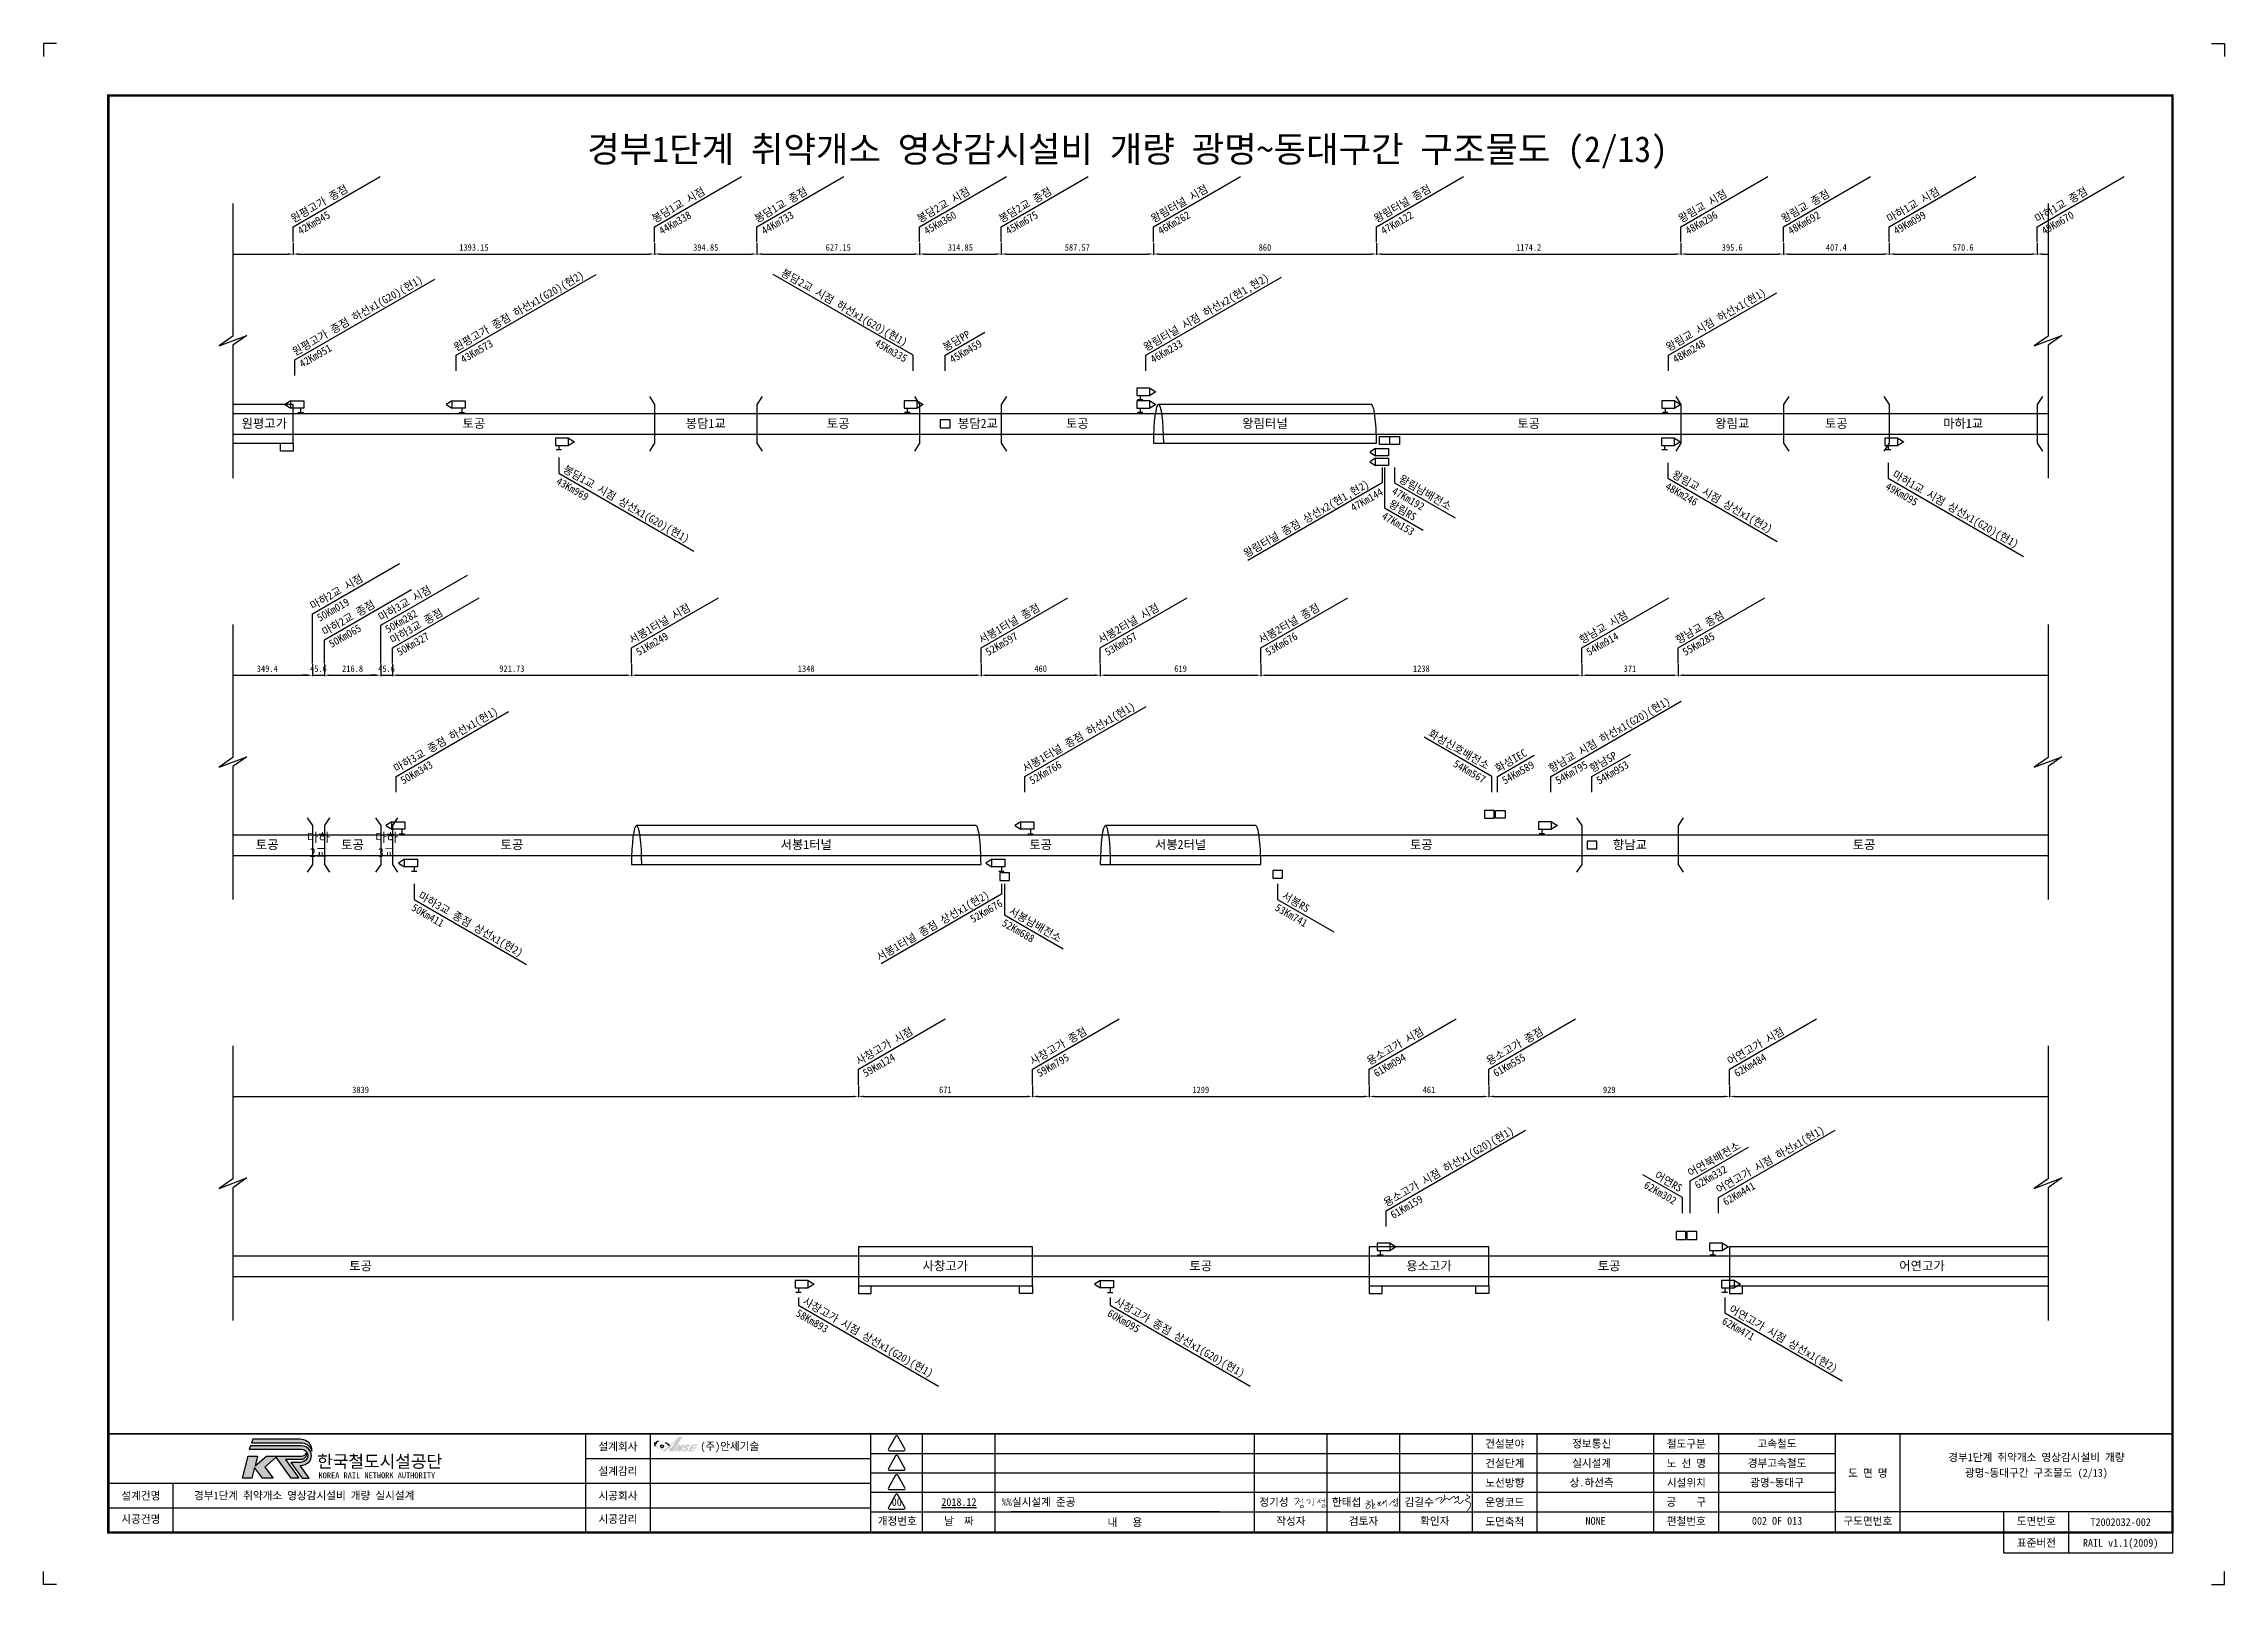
# Paper-space layout '2' of a CAD drawing. Header units: millimetres. Extents: x 0 to 841, y 0 to 594.
# The model-space entities are those that its viewports show. They can reach past a viewport. Long polylines and large blocks are cut down to what shows.
import ezdxf
from ezdxf.enums import TextEntityAlignment as Align

# ---------------------------------------------------------------- set-up
doc = ezdxf.new("R2010")
doc.units = ezdxf.units.MM
doc.header["$LTSCALE"] = 10
doc.header["$PDMODE"] = 35
for name, color, linetype in [('TI-RAIL-GUID', 3, 'Continuous'), ('TN-LEAL', 1, 'Continuous'), ('TN-LEAT', 3, 'Continuous'), ('TT-LEAL', 1, 'Continuous'), ('TT-TEXT', 3, 'Continuous'), ('TX-BORD', 7, 'Continuous'), ('TX-PAPR', 2, 'Continuous'), ('TZ-BASE', 252, 'Continuous'), ('TZ-DIMS', 1, 'Continuous')]:
    doc.layers.add(name, color=color, linetype=linetype)
doc.styles.add('KORAIL', font='GulimChe.ttf')
doc.styles.get("Standard").update_dxf_attribs({"font": 'GulimChe.ttf'})
doc.styles.add('TB_TEXT', font='GulimChe.ttf')
doc.styles.add('TB_WBTXT', font='GulimChe.ttf')
doc.dimstyles.new('ISO-25', dxfattribs={"dimtxt": 2.5, "dimasz": 2, "dimexe": 0.3, "dimexo": 0.3, "dimgap": 1.25, "dimtad": 1, "dimdec": 0, "dimlunit": 6, "dimtxsty": 'Standard', "dimcen": 1, "dimdle": 0.3, "dimclrd": 1, "dimclre": 1, "dimclrt": 3, "dimaunit": 1, "dimadec": 0, "dimazin": 0, "dimtfac": 1, "dimtdec": 0, "dimtix": 1, "dimtmove": 2, "dimatfit": 3, "dimfxl": 0, "dimtvp": 2, "dimarcsym": 0})

psp = doc.layouts.new('2')

msp = doc.modelspace()

# ---------------------------------------------------------------- texts
at = {"layer": 'TN-LEAT'}
for s, rotation, p in [('원평고가 종점', 29.99999999986329, (18855.2176310967, 6520.532955762503)), ('봉담1교 시점', 29.99999999986329, (18994.5176310967, 6520.532955762503)), ('봉담1교 종점', 29.99999999986329, (19034.0176310967, 6520.532955762503)), ('봉담2교 시점', 29.99999999986329, (19096.7176310967, 6520.532955762503)), ('봉담2교 종점', 29.99999999986329, (19128.2176310967, 6520.532955762503)), ('왕림터널 시점', 29.99999999986329, (19186.9176310967, 6520.532955762503)), ('왕림터널 종점', 29.99999999986329, (19272.9176310967, 6520.532955762503)), ('왕림교 시점', 29.99999999986329, (19390.3176310967, 6520.532955762503)), ('왕림교 종점', 29.99999999986329, (19429.9176310967, 6520.532955762503)), ('마하1교 시점', 29.99999999986329, (19470.6176310967, 6520.532955762503)), ('마하1교 종점', 29.99999999986329, (19527.7176310967, 6520.532955762503)), ('42Km945', 30.00000000012663, (18857.88172684138, 6515.918606576485)), ('44Km338', 30.00000000012663, (18997.18172684138, 6515.918606576485)), ('44Km733', 30.00000000012663, (19036.68172684138, 6515.918606576485)), ('45Km360', 30.00000000012663, (19099.38172684138, 6515.918606576485)), ('45Km675', 30.00000000012663, (19130.88172684138, 6515.918606576485)), ('46Km262', 30.00000000012663, (19189.58172684138, 6515.918606576485)), ('47Km122', 30.00000000012663, (19275.58172684138, 6515.918606576485)), ('48Km296', 30.00000000012663, (19392.98172684138, 6515.918606576485)), ('48Km692', 30.00000000012663, (19432.58172684138, 6515.918606576485)), ('49Km099', 30.00000000012663, (19473.28172684139, 6515.918606576485)), ('49Km670', 30.00000000012663, (19530.38172684138, 6515.918606576485)), ('봉담2교 시점 하선x1(G20)(현1)', 330.0000000005013, (19044.37165838531, 6500.488941781397)), ('원평고가 종점 하선x1(G20)(현1)', 29.99999999976466, (18855.8176310967, 6469.236755449241)), ('원평고가 종점 하선x1(G20)(현2)', 29.99999999976466, (18918.0176310967, 6470.983622632837)), ('왕림터널 시점 하선x2(현1,현2)', 29.99999999961213, (19184.01763109669, 6470.983622632878)), ('왕림교 시점 하선x1(현1)', 29.99999999961213, (19385.51763109669, 6470.983622632878)), ('봉담PP', 29.99999999976466, (19106.61763109671, 6470.983622632837)), ('42Km951', 30.00000000024295, (18858.48172684139, 6464.62240626323)), ('43Km573', 30.00000000024295, (18920.68172684139, 6466.369273446826)), ('45Km335', 329.9999999997553, (19080.50941627081, 6473.472331957519)), ('45Km459', 30.00000000024295, (19109.28172684139, 6466.369273446826)), ('46Km233', 30.00000000024594, (19186.68172684139, 6466.36927344683)), ('48Km248', 30.00000000024594, (19388.18172684139, 6466.36927344683)), ('봉담1교 시점 상선x1(G20)(현1)', 329.9999999998092, (18960.3176310967, 6424.700843421817)), ('43Km969', 330.0000000002223, (18957.65353535202, 6420.086494235797)), ('왕림터널 종점 상선x2(현1,현2)', 30.00000000022491, (19222.60275238286, 6391.437520305642)), ('47Km144', 29.99999999968727, (19263.93396110275, 6409.147639204995)), ('47Km192', 330.0000000002223, (19279.95353535202, 6416.310538141096)), ('왕림남배전소', 329.9999999998092, (19282.6176310967, 6420.924887327116)), ('48Km246', 330.0000000002223, (19385.35353535202, 6418.086494235797)), ('왕림교 시점 상선x1(현2)', 329.9999999998092, (19388.0176310967, 6422.700843421817)), ('49Km095', 330.0000000002223, (19470.25353535202, 6418.086494235797)), ('마하1교 시점 상선x1(G20)(현1)', 329.9999999998092, (19472.9176310967, 6422.700843421817)), ('왕림RS', 329.9999999998092, (19278.7176310967, 6411.30589469102)), ('47Km153', 330.0000000002223, (19276.05353535202, 6406.691545504999)), ('마하2교 시점', 29.99999999986329, (18862.6176310967, 6371.320269704663)), ('마하3교 시점', 29.99999999986329, (18888.9176310967, 6366.908120435121)), ('50Km019', 30.00000000012663, (18865.28172684139, 6366.705920518645)), ('마하2교 종점', 29.99999999986329, (18867.2176310967, 6361.260846537055)), ('50Km282', 30.00000000012663, (18891.58172684138, 6362.293771249104)), ('마하3교 종점', 29.99999999986329, (18893.4176310967, 6358.145895714621)), ('서봉1터널 시점', 29.99999999986329, (18985.6176310967, 6358.145895714621)), ('서봉1터널 종점', 29.99999999986329, (19120.4176310967, 6358.145895714621)), ('서봉2터널 시점', 29.99999999986329, (19166.4176310967, 6358.145895714621)), ('서봉2터널 종점', 29.99999999986329, (19228.3176310967, 6358.145895714621)), ('향남교 시점', 29.99999999986329, (19352.1176310967, 6358.145895714621)), ('향남교 종점', 29.99999999986329, (19389.2176310967, 6358.145895714621)), ('50Km065', 30.00000000012663, (18869.88172684138, 6356.646497351037)), ('50Km327', 30.00000000012663, (18896.08172684138, 6353.531546528604)), ('51Km249', 30.00000000012663, (18988.28172684139, 6353.531546528604)), ('52Km597', 30.00000000012663, (19123.08172684138, 6353.531546528604)), ('53Km057', 30.00000000012663, (19169.08172684138, 6353.531546528604)), ('53Km676', 30.00000000012663, (19230.98172684138, 6353.531546528604)), ('54Km914', 30.00000000012663, (19354.78172684139, 6353.531546528604)), ('55Km285', 30.00000000012663, (19391.88172684138, 6353.531546528604)), ('서봉1터널 종점 하선x1(현1)', 29.99999999961213, (19137.31763109668, 6308.596562584997)), ('향남교 시점 하선x1(G20)(현1)', 29.99999999961213, (19340.21763109669, 6308.596562584997)), ('마하3교 종점 하선x1(현1)', 29.99999999961213, (18894.81763109668, 6308.596562584997)), ('화성신호배전소', 330.0000000005375, (19293.94627779694, 6322.87448811667)), ('화성IEC', 29.9999999994509, (19319.6176310967, 6308.596562584992)), ('50Km343', 30.00000000024594, (18897.48172684139, 6303.982213398948)), ('52Km766', 30.00000000024594, (19139.98172684139, 6303.982213398948)), ('54Km567', 329.9999999997511, (19303.58849517053, 6311.155085739436)), ('54Km589', 30.00000000024858, (19322.28172684141, 6303.982213398955)), ('54Km795', 30.00000000024594, (19342.88172684139, 6303.982213398948)), ('향남SP', 29.99999999947807, (19356.0176310967, 6308.596562584987)), ('54Km953', 30.00000000024858, (19358.68172684141, 6303.982213398955)), ('마하3교 종점 상선x1(현2)', 329.9999999998092, (18904.5176310967, 6260.313783373936)), ('서봉1터널 종점 상선x1(현2)', 30.00000000023579, (19081.04036346849, 6235.874236762207)), ('52Km676', 29.99999999968727, (19117.18232954285, 6250.58834502325)), ('서봉RS', 329.9999999998092, (19237.5176310967, 6260.313783373936)), ('50Km411', 330.0000000002223, (18901.85353535202, 6255.699434187915)), ('52Km688', 330.0000000002223, (19129.55353535202, 6249.75333981514)), ('서봉남배전소', 329.9999999998092, (19132.2176310967, 6254.36768900116)), ('53Km741', 330.0000000002223, (19234.85353535202, 6255.699434187915)), ('사창고가 시점', 29.99999999986329, (19073.1176310967, 6195.758835666738)), ('사창고가 종점', 29.99999999986329, (19140.2176310967, 6195.758835666738)), ('용소고가 시점', 29.99999999986329, (19270.1176310967, 6195.758835666738)), ('용소고가 종점', 29.99999999986329, (19316.2176310967, 6195.758835666738)), ('어연고가 시점', 29.99999999986329, (19409.1176310967, 6195.758835666738)), ('59Km124', 30.00000000012663, (19075.78172684139, 6191.144486480721)), ('59Km795', 30.00000000012663, (19142.88172684138, 6191.144486480721)), ('61Km094', 30.00000000012663, (19272.78172684139, 6191.144486480721)), ('61Km555', 30.00000000012663, (19318.88172684138, 6191.144486480721)), ('62Km484', 30.00000000012663, (19411.78172684139, 6191.144486480721)), ('용소고가 시점 하선x1(G20)(현1)', 29.99999999961213, (19276.61763109669, 6141.118573183096)), ('어연고가 시점 하선x1(현1)', 29.99999999961213, (19404.81763109668, 6146.209502537114)), ('어연북배전소', 29.99999999947807, (19393.9176310967, 6152.639298966862)), ('62Km302', 329.9999999997519, (19377.15413805353, 6148.730126755378)), ('어연RS', 330.0000000005375, (19381.24164789267, 6152.522667430619)), ('62Km332', 30.00000000024858, (19396.58172684141, 6148.02494978083)), ('62Km441', 30.00000000024594, (19407.48172684139, 6141.595153351065)), ('61Km159', 30.00000000024594, (19279.2817268414, 6136.504223997048)), ('58Km893', 330.0000000002223, (19050.05353535202, 6099.312374140032)), ('사창고가 시점 상선x1(G20)(현1)', 329.9999999998092, (19052.7176310967, 6103.926723326053)), ('60Km095', 330.0000000002223, (19170.25353535202, 6099.312374140032)), ('사창고가 종점 상선x1(G20)(현1)', 329.9999999998092, (19172.9176310967, 6103.926723326053)), ('62Km471', 330.0000000002223, (19407.25353535202, 6096.312374140032)), ('어연고가 시점 상선x1(현2)', 329.9999999998092, (19409.9176310967, 6100.926723326053))]:
    msp.add_text(s, height=3, rotation=rotation, dxfattribs=at).set_placement(p, align=Align.MIDDLE_LEFT)
at = {"layer": 'TT-TEXT', "char_height": 3.5, "attachment_point": 5}
for s, insert, width in [('원평고가', (18844.648580888, 6441.778631001943), 115.6000000000022), ('토공', (18925.49700067086, 6441.778631001943), 169.6580000000031), ('봉담1교', (19014.89700067087, 6441.778631001943), 115.6000000000022), ('토공', (19065.99700067086, 6441.778631001943), 169.6580000000031), ('봉담2교', (19119.84039708129, 6441.778631001943), 115.6000000000022), ('토공', (19158.19700067087, 6441.778631001943), 169.6580000000031), ('왕림터널', (19230.54700067087, 6441.778631001943), 115.6000000000022), ('토공', (19332.24700067086, 6441.778631001943), 169.6580000000031), ('왕림교', (19410.74700067086, 6441.778631001943), 169.6580000000031), ('토공', (19450.89700067087, 6441.778631001943), 169.6580000000031), ('마하1교', (19499.79700067087, 6441.778631001943), 169.6580000000031), ('마하\\P2교', (18865.54700067087, 6279.391570954062), 169.6580000000031), ('마하\\P3교', (18891.79700067087, 6279.391570954062), 169.6580000000031), ('토공', (18845.79700067087, 6279.391570954062), 169.6580000000031), ('토공', (18878.69700067087, 6279.391570954062), 169.6580000000031), ('토공', (18940.14700067087, 6279.391570954062), 169.6580000000031), ('서봉1터널', (19053.64700067087, 6279.391570954062), 169.6580000000031), ('토공', (19144.04700067087, 6279.391570954062), 169.6580000000031), ('서봉2터널', (19197.99700067086, 6279.391570954062), 169.6580000000031), ('토공', (19290.84700067087, 6279.391570954062), 169.6580000000031), ('향남교', (19371.29700067087, 6279.391570954062), 169.6580000000031), ('토공', (19461.59903499991, 6279.391570954062), 169.6580000000031), ('토공', (18881.79700067087, 6117.004510906178), 169.6580000000031), ('사창고가', (19107.29700067087, 6117.004510906178), 169.6580000000031), ('토공', (19205.79700067087, 6117.004510906178), 169.6580000000031), ('용소고가', (19293.79700067087, 6117.004510906178), 169.6580000000031), ('토공', (19363.29700067087, 6117.004510906178), 169.6580000000031), ('어연고가', (19483.94107158272, 6117.004510906178), 169.6580000000031)]:
    msp.add_mtext(s, dxfattribs=dict(at, insert=insert, width=width))
at = {"layer": 'TT-TEXT', "char_height": 2.5, "attachment_point": 5}
for s, insert in [('349.4', (18845.79700067087, 6347.393494891913)), ('3839', (18881.79700067087, 6185.003110375946))]:
    msp.add_mtext(s, dxfattribs=dict(at, insert=insert))

# ---------------------------------------------------------------- blocks, each defined once
blk = doc.blocks.new('CXGLOGO-UNIT-KRNA-COLOR')
h = blk.add_hatch(color=166)
edge = h.paths.add_edge_path()
edge.add_arc((15.28417689820614, 4.197971711554786), 10.03249121347428, 59.1949703415619, 87.69044676991336)
edge.add_line((15.68847017159848, 14.22231343046722), (-14.58077318344994, 14.22231343046721))
edge.add_line((-14.58077318344994, 14.22231343046721), (-15.38071509633542, 11.90443236177839))
edge.add_line((-15.38071509633542, 11.90443236177838), (17.29224835930017, 11.90443236177838))
edge.add_arc((16.40496972615716, 4.82896358839912), 7.130885059787258, 14.433821095270389, 82.85230065833838, ccw=False)
edge.add_arc((17.20694736578605, 7.54275202069023), 6.175229065316809, 351.2787629966358, 418.6250231312662)
h = blk.add_hatch(color=166)
edge = h.paths.add_edge_path()
edge.add_line((-17.61769675105171, 3.377942272720972), (-11.56956172773232, 3.377942272720972))
edge.add_line((-11.56956172773232, 3.377942272720972), (-13.06088283087658, -2.830666747647513))
edge.add_line((-13.06088283087658, -2.830666747647527), (-5.769980558596217, 3.377942272720958))
edge.add_line((-5.769980558596217, 3.377942272720972), (16.93123742055946, 3.377942272720972))
edge.add_arc((16.51030444220336, 6.725367535210978), 3.373787257700758, 277.1672263052953, 339.2535510486157)
edge.add_arc((16.45098397643309, 4.507891306077056), 3.373015256171217, -86.06112926190627, 17.64403893110699, ccw=False)
edge.add_line((16.68268356637617, 1.142843428500271), (6.409140098785116, 1.142843428500271))
edge.add_line((6.409140098785116, 1.142843428500271), (15.02566023076918, -10.69490487547505))
edge.add_line((15.02566023076918, -10.69490487547505), (10.13744184566804, -10.69490487547505))
edge.add_line((10.13744184566804, -10.69490487547505), (0.3610050754658971, 2.715690841901562))
edge.add_line((0.3610050754658971, 2.715690841901562), (-6.929897196814466, -3.65848103617185))
edge.add_line((-6.929897196814437, -3.65848103617185), (-1.378868870883991, -10.77768656953279))
edge.add_line((-1.37886887088402, -10.77768656953279), (-8.338366678238344, -10.77768656953279))
edge.add_line((-8.338366678238344, -10.77768656953279), (-13.4751389175226, -3.989607281991979))
edge.add_line((-13.4751389175226, -3.989607281991979), (-15.13216124215234, -10.77768656953279))
edge.add_line((-15.13216124215234, -10.77768656953279), (-21.18029626547153, -10.77768656953279))
edge.add_line((-21.18029626547153, -10.77768656953279), (-17.61769675105171, 3.377942272720972))
h = blk.add_hatch(color=46)
edge = h.paths.add_edge_path()
edge.add_arc((15.3626483023003, 5.48570984433232), 6.164693250607485, 269.17804811812107, 301.54981839904974, ccw=False)
edge.add_line((15.27421408495229, -0.6783490670739951), (9.806037380742026, -0.6783490670739951))
edge.add_line((9.806037380742026, -0.6783490670739951), (17.17979127474254, -10.77768656953279))
edge.add_line((17.17979127474254, -10.77768656953279), (21.73660418394024, -10.77768656953279))
edge.add_line((21.73660418394024, -10.77768656953279), (15.85417240406139, -2.747885053589869))
edge.add_arc((15.50069825419408, 6.106947076098479), 8.86188445081437, 272.2859642479671, 317.0311776740321)
edge.add_arc((16.77008453705079, 3.680403470492848), 6.344758436319061, 325.2804642959406, 452.1313992745275)
edge.add_line((16.53411436829055, 10.02077236312815), (-16.03079960796163, 10.02077236312815))
edge.add_line((-16.03079960796163, 10.02077236312815), (-16.80918251026026, 7.765359858336168))
edge.add_line((-16.80918251026026, 7.765359858336168), (16.59983295563342, 7.765359858336154))
edge.add_arc((16.75941961683799, 3.778496836779979), 3.990055720799702, -62.719327377700324, 92.29221905133511, ccw=False)
at = {"color": 166}
for points in [[(20.42199890129865, 12.81502834436029, 0.1249796640422548), (15.68847017159848, 14.22231343046724), (-14.58077318344996, 14.22231343046722), (-15.38071509633542, 11.9044323617784), (17.2922483593002, 11.9044323617784, -0.3077284353953781), (23.31077690880468, 6.606419323991801, 0.3026142877980904)], [(-17.61769675105171, 3.377942272720986), (-11.56956172773232, 3.377942272720986), (-13.06088283087658, -2.830666747647513), (-5.769980558596217, 3.377942272720986), (16.93123742055948, 3.377942272720986, 0.2777302179227986), (19.66532577266452, 5.530260483704993, -0.48614111596212), (16.6826835663762, 1.142843428500271), (6.409140098785088, 1.142843428500271), (15.0256602307692, -10.69490487547505), (10.13744184566806, -10.69490487547505), (0.3610050754658971, 2.715690841901576), (-6.929897196814466, -3.65848103617185), (-1.37886887088402, -10.77768656953279), (-8.338366678238344, -10.77768656953279), (-13.4751389175226, -3.989607281991979), (-15.13216124215234, -10.77768656953279), (-21.18029626547153, -10.77768656953279)]]:
    blk.add_lwpolyline(points, format="xyb", close=True, dxfattribs=at)
at = {"color": 46}
blk.add_lwpolyline([(18.58826075616648, 0.2322474459183752, -0.1421954075661556), (15.27421408495229, -0.6783490670739809), (9.806037380742026, -0.6783490670739809), (17.17979127474257, -10.77768656953279), (21.73660418394027, -10.77768656953279), (15.85417240406142, -2.747885053589869, 0.1977569199555539), (21.98515803812353, 0.06668405780308717, 0.6179196503906048), (16.53411436829057, 10.02077236312816), (-16.03079960796163, 10.02077236312816), (-16.80918251026026, 7.765359858336183), (16.59983295563345, 7.765359858336168, -0.8026676882342173)], format="xyb", close=True, dxfattribs=at)
blk = doc.blocks.new('CXGLOGO-KRNA-COLOR')
blk.add_blockref('CXGLOGO-UNIT-KRNA-COLOR', (0, 0))
at = {"color": 166, "style": 'KORAIL'}
for s, height, p in [('한국철도시설공단', 8, (26.79254854174661, -4.014001240246074)), ('KOREA RAIL NETWORK AUTHORITY', 3.75, (27.68298465443854, -10.84773395970956))]:
    blk.add_text(s, height=height, dxfattribs=at).set_placement(p)
blk = doc.blocks.new('TXBLKA1-KRNAH')
at = {"layer": 'TX-BORD'}
h = blk.add_hatch(color=5, dxfattribs=at)
h.paths.add_polyline_path([(241.4063994686259, 53.44357285287721, 0.09642523414859705), (239.8506934763151, 54.59052834021374, 0.1233003788176915), (237.0705790972156, 55.37087359688543, 0.1079585573176012), (236.1834424471365, 55.25226173167918, 0.1479744967632781), (235.6317904149444, 54.71303053627582, 0.1467707650542255), (235.6000173035824, 53.85809466932704, 0.1668668906340415), (235.9240033840709, 53.3198987341905, 0.0840022519223122), (237.2964639736071, 52.29423785892604, 0.1250036223900326), (238.5997891564666, 51.9782219609117, 0.3243163253186445), (238.8993024140427, 52.1639993076975, 0.1812316841994872), (238.7988334253286, 52.76569717236617, -0.1762058791554287), (238.4060635148327, 52.66266980407688, -0.165955170282396), (238.425063548072, 52.37462073958824, -0.236090646811862), (238.1064143325348, 52.2743474617775, -0.1631967750734685), (237.1969485109004, 52.59840986077869, -0.211158794338377), (236.1112304448902, 54.02851277376504, -0.492063391591903), (237.1475978824753, 55.14159694789325, -0.264031753096197), (241.0109672421808, 53.11843606192538, -0.02330173323123221), (238.5104170231068, 51.28037746509509), (239.7464833621825, 51.28037746509509, 0.0347521230900015), (241.2386960682733, 52.65495257782658, -0.03845698336544384), (241.2873555266186, 51.28037746509506), (242.9664766844477, 51.28037746509509), (246.2480438904029, 56.80359968731734), (244.8822547063401, 56.80359968731732, -0.03632676023315431)])
h.paths.add_polyline_path([(242.0833795161043, 52.45582058973039), (241.6632429330507, 53.15953497372085, 0.03885019715927752), (244.0622135564541, 55.69276929772922)], flags=16)
h = blk.add_hatch(color=3, dxfattribs=at)
h.paths.add_polyline_path([(244.7924766844477, 51.28037746509516), (245.6064766844477, 51.28037746509516), (247.1357930234035, 53.85437746509512), (246.3217930234036, 53.85437746509512), (245.6397930234035, 52.70649984469454), (245.6397930234036, 53.8543774650951), (244.8257930234035, 53.85437746509513), (243.2964766844477, 51.28037746509511), (244.1104766844476, 51.28037746509511), (244.7924766844477, 52.42825508549571)])
h.paths.add_polyline_path([(247.7250968136725, 51.85435631423226, -0.2067005137707306), (247.1989352585047, 51.8073780813753, -0.3160270247789446), (247.0559488362285, 51.95158075908114, -0.03122541720630437), (247.0592218421318, 52.07237746509513), (246.3630355579726, 52.07237746509513, 0.483425717641843), (246.5161218719088, 51.35490450600067, 0.2038381155352339), (248.0368760640848, 51.4274591764632, 0.0797617688049846), (248.4319833208896, 51.79609764116977, 0.1723780745963488), (248.5790747301409, 52.30251099870635, 0.2215943035447014), (248.2992423273413, 52.81134193875869, 0.03844888053770572), (247.8706275260423, 53.02247861766765, -0.563174447129383), (247.8875138162585, 53.33800498238254, -0.2767727358270014), (248.2936286718885, 53.37017261532333, -0.3126275340550531), (248.421069443198, 53.08437746509512), (249.2083052296988, 53.08437746509512, 0.143900912874409), (249.1699902753837, 53.4756539916308, 0.1692487514255952), (248.8265357881816, 53.82067536417077, 0.1192157251017893), (248.044155149257, 53.88662052032796, 0.1676214941509024), (247.2366198436389, 53.47253802661655, 0.258991357786227), (246.9426491228063, 52.73639125105757, 0.2082459506505788), (247.3039148058284, 52.43556169179829, -0.0226445698384808), (247.7370988649366, 52.19640682992101, -0.5881030024955343)])
h.paths.add_polyline_path([(249.5632536799511, 51.83037746509512), (249.8246752763538, 52.27037746509513), (251.3646752763537, 52.27037746509513), (251.7175944314973, 52.86437746509515), (250.1775944314974, 52.86437746509514), (250.4390160279001, 53.3043774650951), (251.9790160279002, 53.30437746509514), (252.3057930234035, 53.85437746509513), (249.9957930234035, 53.85437746509511), (248.4664766844477, 51.28037746509514), (250.7764766844476, 51.28037746509514), (251.103253679951, 51.83037746509517)])
h.paths.add_polyline_path([(239.0548122739692, 53.25414133625151, 1), (237.8668122739692, 53.25414133625151, 1)])
at = {"layer": 'Defpoints', "color": 1}
blk.add_line((836.0020000199921, 593.9999999999998), (840.9999999999999, 593.9999999999998), dxfattribs=at)
for points in [[(4.997999980007762, 593.9999999999997), (0, 593.9999999999997), (0, 589.0020000199917)], [(836.0020000199921, 593.9999999999998), (840.9999999999999, 593.9999999999998), (840.9999999999999, 589.0020000199918)], [(4.997999980007762, 0), (0, 0), (0, 4.99799998000799)], [(836.002000019992, 0), (841, 0), (841.0000000000005, 4.997999980008444)]]:
    blk.add_lwpolyline(points, dxfattribs=at)
at = {"layer": 'TX-BORD'}
for p, q in [((234, 19.99999999999951), (234, 57.99999999999968)), ((319, 50.49999999999934), (549.5, 50.49999999999855)), ((339, 19.99999999999923), (339, 57.99999999999974)), ((367, 19.99999999999911), (367, 57.99999999999974)), ((466.9999999999999, 20.0000000000004), (466.9999999999999, 57.99999999999875)), ((494.9999999999999, 20.00000000000028), (494.9999999999999, 57.99999999999852)), ((523, 20.0000000000004), (523, 57.99999999999847)), ((549.5, 50.49999999999855), (691, 50.49999999999812)), ((576, 20.00000000000031), (576, 57.99999999999849)), ((621, 20.00000000000118), (621, 57.99999999999839)), ((646, 20.0000000000001), (646, 57.99999999999828)), ((716, 19.9999999999979), (716.0000000000001, 57.99999999999795)), ((209, 48.49999999999962), (319, 48.49999999999928)), ((319, 42.99999999999934), (549.5, 42.99999999999855)), ((549.5, 42.99999999999855), (691, 42.99999999999812)), ((25, 39.00000000000006), (319, 38.99999999999928)), ((50, 19.99999999999988), (50, 38.99999999999997)), ((319, 35.49999999999934), (549.5, 35.49999999999855)), ((549.5, 35.49999999999855), (691, 35.49999999999812)), ((25, 29.50000000000006), (319, 29.49999999999928)), ((319, 27.99999999999934), (691, 27.99999999999812)), ((453.4999999999999, 27.99999999999879), (373, 27.99999999999919)), ((821, 27.99999999999812), (691, 27.99999999999812)), ((756, 19.99999999999791), (755.9999999999999, 27.99999999999812)), ((781, 11.99999999999773), (781, 27.99999999999812))]:
    blk.add_line(p, q, dxfattribs=at)
at = {"layer": 'TX-BORD', "const_width": 1}
blk.add_lwpolyline([(821, 19.99999999999773), (25, 20), (25, 573.9999999999997), (820.9999999999998, 573.9999999999997)], close=True, dxfattribs=at)
at = {"layer": 'TX-BORD'}
for points, const_width in [([(25.00000000000011, 58), (821, 57.99999999999773)], 0.5), ([(209, 19.99999999999974), (209, 57.99999999999968)], 0.5), ([(209, 19.99999999999972), (209, 57.99999999999966)], 0.5), ([(319, 19.99999999999927), (319, 57.99999999999813)], 0.5), ([(551, 20.00000000000139), (551, 57.99999999999861)], 0.5), ([(691, 20.00000000000011), (691, 57.99999999999807)], 0.5), ([(540.0438340639046, 34.3803068353175), (540.11995552646, 34.42920742965808), (540.2450124572658, 34.40204081703237), (540.3156957032031, 34.29880613292246), (540.3537564344804, 34.08147063836296), (540.3537564344804, 33.87500213466106), (540.2721984515699, 33.42946415468478), (540.114519006104, 32.96219219299363), (539.8644068407532, 32.40255340256786), (539.7851552137292, 32.22522382475771), (539.6197311957583, 32.00591601693205), (539.2717497901674, 31.6310117484933), (538.8693963959688, 31.32130856068138), (538.6138460140003, 31.29414194805568), (538.8693963959688, 31.32130856068138), (539.2717497901674, 31.6310117484933), (539.6197311957583, 32.00591601693205), (539.7851552137292, 32.22522382475771), (540.1253937430781, 32.5872887890728), (540.5766826055276, 32.89155848145597), (540.843106028208, 33.03282676904919), (541.1901918073565, 33.09594349685509), (541.4275752211472, 33.04263645443169), (541.5956120436151, 32.92269496059069), (541.7583141214598, 32.79209223116848), (541.9183479788614, 32.65882419285097), (542.046375064783, 32.61884369490397), (542.1557313926521, 32.6694862929501), (542.609194863244, 33.04905463582602), (543.0074770635526, 33.38243389252901), (543.5569339071824, 33.84235279921839), (543.6929130361184, 33.93162028090185), (543.8891773578823, 33.9913100594828), (544.0641077899375, 33.94014702161999), (544.1451738568101, 33.83355714327629), (544.2219721279832, 33.65874901659745), (544.2859704045843, 33.48394175443676), (544.3585025763207, 33.2835525410857), (544.4353025437565, 33.12579962487908), (544.5718329920935, 33.10021767368883), (544.7168973355667, 33.19828081131439), (545.0027599230768, 33.44556925991029), (545.2075581399761, 33.62464032468907), (545.4123546606131, 33.82929334065821), (545.5026551789108, 33.96567883076821), (545.592253444657, 33.91451492838738), (545.6818517104027, 33.65869887455543), (545.6349195278115, 33.17691252069986), (545.5837195495212, 32.72923399423487), (545.5539588204481, 32.46901436557815), (545.430123007174, 32.13233015679955)], 0.3), ([(548.8009505203765, 34.89717273475961), (548.8838010550851, 34.56600702387473), (549.004310306929, 34.28752676699426), (549.4486852046455, 34.02409949697224), (549.8629344856629, 33.81335768095451), (550.0111487880447, 33.67184300574061), (550.0185377061941, 33.50569648458296), (549.9150843707864, 33.43923839483071), (549.6379795850232, 33.30632135080819), (549.2648103820018, 33.13279098168633), (548.7549360156361, 32.84111126447058), (548.4948293250661, 32.69231412745788), (548.3485149846786, 32.5752780409438), (548.3041780832557, 32.48297432202085), (548.2967891651058, 32.40543916354491), (548.3300409930423, 32.30944395289876), (548.3854629679515, 32.2429849986286), (548.5198255931957, 32.14712551730341), (548.7563523945744, 32.0637038559835), (548.9696912916586, 31.97564751383734), (549.3731777890077, 31.86905417742176), (549.6792716957946, 31.73465275604829), (549.9018857545964, 31.58634815671385), (550.1013102128416, 31.40096783980473), (550.2497569031445, 31.15356613935492), (550.3054112659763, 30.98208900040688), (550.323961589412, 30.82914972024608), (550.3193240085527, 30.64376940333696), (550.2265469474416, 30.18354499212083), (550.013208050357, 29.68765143406372), (549.6143591338675, 29.05735645463315), (549.2433357025309, 28.58927011701612), (549.0578239868626, 28.36217853718815)], 0.3), ([(483.4746537676539, 31.73530880915883), (483.9870579694164, 31.04096279074536)], 0.216), ([(492.4186268744729, 33.17371621525104), (491.1246310992066, 31.35695006399524)], 0.216), ([(491.7716289868397, 32.26533313962315), (492.3822791560674, 31.29881351023268)], 0.216), ([(510.0847692064652, 32.17889342478362), (511.2898248548906, 32.0799192066987), (511.3639435134995, 31.94568918270465), (511.3639435134995, 31.6864864326934), (509.7796550573546, 30.98293630091705), (511.3639435134995, 31.6864864326934), (512.0032182210288, 31.94568918270465), (511.3639435134995, 31.6864864326934), (510.5594402161985, 30.62645889412467), (510.1815582194716, 29.99717215574497), (509.9963217351192, 29.61960000649449), (509.9592743247357, 29.38269204855541), (509.9963217351192, 29.21981777768055), (510.0852351795006, 29.1235737454964), (510.2111960342651, 29.09396021755944), (510.5223933733822, 29.11617056267952), (511.2262913328394, 29.61219655812116), (511.441165631985, 29.87131459562379), (511.648630903108, 30.15264297824642), (511.6338117119271, 30.4413745436861), (511.5745360823403, 30.61165226293438), (511.4337566039624, 30.73010637468206), (511.1225592648456, 30.7671230854359), (510.5594402161985, 30.62645889412467)], 0.216), ([(512.0038720589549, 32.91420968511082), (512.3712614326499, 32.70106212531223), (512.4542199573118, 32.20371764207772), (512.4068150049955, 30.948515138942), (512.3475586727076, 29.57489729530061), (512.3831128126211, 29.36174946994548), (512.5253276695702, 29.3262249209052), (512.7505016187489, 29.36174946994548), (513.0823368525308, 29.44464026141064), (513.6156438431175, 29.59858015095651)], 0.216), ([(512.4068150049955, 30.948515138942), (513.0823368525308, 31.01956423702263), (513.2245522770477, 30.98403968798227), (513.141593184818, 30.60511054525328), (512.3475586727076, 29.57489729530061)], 0.216), ([(514.4025422835824, 31.42615022645525), (514.6709654547892, 31.50464871417575), (515.5744372248494, 32.00180438677164), (514.6709654547892, 31.50464871417575), (514.7888095246793, 31.05982492413293), (514.2519637498336, 30.70004133949146), (514.7888095246793, 31.05982492413293), (515.554796546534, 31.49810699649481), (514.8608253451679, 30.48417102937299), (515.050685235547, 30.28138362350348), (515.3125609464145, 30.28138362350348), (515.7250157585977, 30.59537677771636), (516.7463315985484, 31.72051902429454), (516.7594253840916, 32.15225937897525), (516.7463315985484, 31.72051902429454), (516.7594253840916, 31.13178169417249), (517.6956316180105, 32.51204322917302), (517.8003819023572, 29.92160003886201)], 0.216), ([(521.1021032857618, 32.86356986699877), (519.8664523359274, 31.7021746500277), (518.9449500769578, 30.40476008967745), (519.8664523359274, 31.7021746500277), (520.484277810845, 32.28287225851315), (520.400505110398, 31.83819399340688), (520.4947497176574, 31.56615530664835), (520.7251248567238, 31.4824511157655), (521.0811600397045, 31.6812485359179), (521.0183303015315, 31.95328722267643), (522.0550204138183, 32.9891262861014), (522.0550204138183, 33.45996212745571), (522.0550204138183, 32.9891262861014), (522.065492036847, 31.97421307122969), (522.075963659876, 31.64985949753137), (521.7722865920397, 31.90097207018002), (522.075963659876, 31.64985949753137), (522.180679890164, 31.12670850368049), (522.180679890164, 30.36290786145759), (522.0969069059337, 30.05948040186907), (521.7094568538666, 29.97577621098621), (521.4162519766271, 30.02809109792609), (521.2487060081656, 30.23735170791158), (521.2801208772523, 30.68726143515624), (521.4581384687425, 31.0116152744111), (521.8665311992992, 31.06393042690752), (522.180679890164, 31.06393042690752)], 0.216), ([(521.2644134427092, 30.46230657153391), (520.986915432445, 30.45707497661724), (520.5785227018879, 30.55124235733327), (520.3900334873692, 30.69772462498941)], 0.216), ([(536.73544596234, 32.38807099756824), (537.040321952866, 32.72735280313648), (537.352127174486, 32.97662099787911), (537.6500739339192, 33.15664821953047), (537.9757376177251, 33.30897887904192), (538.4261223724213, 33.41284120319645), (538.8141457435411, 33.44053776533659), (539.139809427347, 33.39899248986754), (539.2506720360514, 33.32282759237083), (539.2922474226104, 33.21204134381051), (539.2922474226104, 33.04586197097038), (539.2090983457545, 32.80351770063319), (539.0220158912878, 32.53347773267402), (538.8179499000478, 32.23892325992475), (538.5694158181561, 31.98196022403945)], 0.3), ([(543.9343131988023, 31.32275317020597), (544.30385070445, 31.62245561416423), (544.8072775781877, 31.89539949797793), (545.1071920017746, 31.94356611656363), (545.4981516027658, 31.73484467903725), (545.8891095074944, 31.29064237932144), (546.0390675674187, 31.18895691140997), (546.2747140087151, 31.17290108370869), (546.558561436729, 31.30669734250469), (547.59219407558, 32.48945388419091)], 0.3)]:
    blk.add_lwpolyline(points, dxfattribs=dict(at, const_width=const_width))
for points in [[(328.5826735850457, 57.05240101960221), (325.7768011598474, 52.19248741960226, 0.5773502691896272), (326.1665125915504, 51.51748741960226), (331.778257441947, 51.51748741960226, 0.5773502691896232), (332.16796887365, 52.19248741960226), (329.3620964484516, 57.05240101960221, 0.5773502691896242)], [(328.5826735850457, 49.55240101960221), (325.7768011598474, 44.69248741960226, 0.5773502691896272), (326.1665125915504, 44.01748741960226), (331.778257441947, 44.01748741960226, 0.5773502691896232), (332.16796887365, 44.69248741960226), (329.3620964484516, 49.55240101960221, 0.5773502691896242)], [(328.5826735850457, 42.05240101960221), (325.7768011598474, 37.19248741960226, 0.5773502691896272), (326.1665125915504, 36.51748741960226), (331.778257441947, 36.51748741960226, 0.5773502691896232), (332.16796887365, 37.19248741960226), (329.3620964484516, 42.05240101960221, 0.5773502691896242)], [(328.5826735850457, 34.5524010196022), (325.7768011598474, 29.69248741960226, 0.5773502691896272), (326.1665125915504, 29.01748741960226), (331.778257441947, 29.01748741960226, 0.5773502691896232), (332.16796887365, 29.69248741960226), (329.3620964484516, 34.5524010196022, 0.5773502691896242)]]:
    blk.add_lwpolyline(points, format="xyb", close=True, dxfattribs=at)
at = {"layer": 'TX-BORD', "const_width": 0.216}
for points in [[(482.2997766429035, 32.83924007331781, -0.07010333621616045), (483.4532540816784, 33.27911511265945, -0.4249109928765679), (484.1453405449432, 32.82642859344829, -0.1252330680766029), (484.132209223334, 32.61216009737056, -0.1203947383962441), (484.0510380490695, 32.47977038239607), (482.7053143704985, 30.74162519142876)], [(484.1370534270517, 31.76620666450655, -0.1743089049258575), (484.940034431545, 32.15568096012639, 0.3477639190181467)], [(485.0779663323955, 30.47331563830563, 0.3067503253748661), (484.6381127967109, 30.04912798404995, 0.1221689680318827), (484.6505932593981, 29.69148594964308, 0.3017087082704409), (484.8502782338134, 29.5209819810973, 0.1040702496572351), (485.6157377071691, 29.58752010109303, 0.2450309352176171), (485.8154226815845, 29.78297550406736, 0.1899662917741899), (485.7904617562108, 30.19883889826806, 0.2459113571953229), (485.4534933112889, 30.45667404113741, 0.06338155880473491), (485.0779663323955, 30.47331563830563, 0.7600592130847202)], [(485.6194809554968, 32.95362898697378, 0.2249317654536425), (485.358155431633, 32.71139469242382), (485.3439012974305, 31.35773351019083)], [(486.9363798409886, 32.49764599385884), (488.0266082021082, 32.6118197194212, -0.4391199072358691), (488.4211671377884, 32.33676433686978, -0.08170097248179092), (488.4107841570253, 31.97348298982628, -0.1520734404361222), (487.8916278331364, 31.00819362480392, -7.733688346523965)], [(489.760510941777, 33.05842674230863, 0.422637798844363), (489.612504489578, 32.83649570398654), (489.5599557268876, 30.22955195063052)], [(492.6294460697999, 32.16359445899457, -0.2092680189473137), (492.9070398286099, 32.36496147696526), (493.960248564726, 32.35990599904873)], [(493.4081639603505, 30.73345150534837, 0.2679728586991397), (493.0290070667726, 30.27357089625659, 0.1786376475417988), (493.1048386073936, 29.87433467642946, 0.2314117037319926), (493.4637735409323, 29.64186749829305, 0.3054062648069865), (494.1058110578634, 29.97035356522808, 0.2580434415455951), (494.1058110578634, 30.57678880419675, 0.4494740737962971), (493.4081639603505, 30.73345150534837, 2.169701409195064)], [(494.0116210861071, 33.09171224429221, 0.1187428479919756), (494.1207889083292, 31.40342203850443, -0.151621482198401)]]:
    blk.add_lwpolyline(points, format="xyb", dxfattribs=at)
at = {"layer": 'TX-BORD'}
blk.add_lwpolyline([(821, 19.99999999999773), (821, 11.99999999999773), (756, 11.99999999999773), (756, 19.9999999999979)], close=True, dxfattribs=at)
at = {"layer": 'TX-BORD', "color": 3}
blk.add_circle((238.4608122739692, 53.25414133625151), 0.593999999999997, dxfattribs=at)
at = {"layer": 'TX-BORD', "color": 5}
for centre, radius, start, end in [((237.0407774215004, 54.23260814373613), 1.4886403393355, 161.1721601774219, 194.5710813612148), ((236.5458838021515, 54.06087705755738), 0.9673593593343283, 192.1003579681142, 229.9942930882455), ((237.0580058580298, 54.18600285167751), 0.9597847714808813, 84.64387314626362, 189.4443139738101), ((237.6825041188555, 50.02110150023881), 5.057737313827633, 42.58477377381887, 64.61569817096493)]:
    blk.add_arc(centre, radius, start, end, dxfattribs=at)
at = {"layer": 'TX-BORD', "xscale": 0.6, "yscale": 0.6}
blk.add_blockref('CXGLOGO-KRNA-COLOR', (89.4110299700556, 47.41471794833096), dxfattribs=at)
at = {"layer": 'TX-BORD', "style": 'TB_TEXT'}
for s, p in [('설계회사', (221.5, 53.24999999999958)), ('건설분야', (563.5, 54.24999999999847)), ('철도구분', (633.5, 54.24999999999825)), ('설계감리', (221.5, 43.74999999999958)), ('건설단계', (563.5, 46.74999999999847)), ('노 선 명', (633.5, 46.74999999999836)), ('도 면 명', (703.5, 42.99999999999807)), ('설계건명', (37.5, 34.24999999999996)), ('시공회사', (221.5, 34.24999999999958)), ('노선방향', (563.5, 39.24999999999844)), ('시설위치', (633.5, 39.24999999999836)), ('시공건명', (37.5, 25.24999999999995)), ('시공감리', (221.5, 25.24999999999958)), ('개정번호', (329.2127044477675, 24.49999999999928)), ('날  짜', (353, 24.49999999999917)), ('내   용', (417, 23.99999999999896)), ('작성자', (480.9999999999999, 24.49999999999955)), ('검토자', (508.9999999999999, 24.49999999999943)), ('확인자', (536.5, 24.49999999999932)), ('운영코드', (563.5, 31.74999999999841)), ('도면축척', (563.5, 24.24999999999848)), ('공    구', (633.5, 31.74999999999834)), ('편철번호', (633.5, 24.4999999999992)), ('구도면번호', (703.5, 24.50757901944519)), ('도면번호', (768.5, 24.50757901944518))]:
    blk.add_text(s, height=3, dxfattribs=at).set_placement(p, align=Align.MIDDLE)
blk.add_text('표준버전', height=3, dxfattribs=at).set_placement((768.5, 15.99999999999778), align=Align.MIDDLE_CENTER)
at = {"layer": 'TX-BORD', "style": 'TB_TEXT', "flags": 1}
blk.add_attdef('TD_CLASSCODE', text='', height=3, dxfattribs=at).set_placement((25, 577.5412453576101), align=Align.MIDDLE_LEFT)
at = {"layer": 'TX-BORD'}
for tag, height, style, p in [('TB_MTITIL', 10, 'TB_WBTXT', (417.9999999999999, 553.3264135606181)), ('TB_STITL', 7, 'TB_WBTXT', (417.9999999999999, 538.3264135606181)), ('TR_RNUM4', 3, 'TB_TEXT', (329, 54.24999999999928)), ('TR_RDAT4', 3, 'TB_TEXT', (353.0000000000001, 54.24999999999917)), ('TD_FIELD', 3, 'TB_TEXT', (597, 54.24999999999835)), ('TD_RLCLASS', 3, 'TB_TEXT', (668.5, 54.24999999999814)), ('TD_DNAME_TOP', 3, 'TB_TEXT', (768.5, 48.98105525044199)), ('TR_RNUM3', 3, 'TB_TEXT', (329, 46.74999999999928)), ('TR_RDAT3', 3, 'TB_TEXT', (353.0000000000001, 46.74999999999923)), ('TD_CSTEP', 3, 'TB_TEXT', (597, 46.74999999999835)), ('TD_RLNAME', 3, 'TB_TEXT', (668.5, 46.7499999999982)), ('TD_DNAME_MAIN', 3, 'TB_TEXT', (768.5, 42.99999999999807)), ('TR_RNUM2', 3, 'TB_TEXT', (329, 39.24999999999928)), ('TR_RDAT2', 3, 'TB_TEXT', (353, 39.24999999999923)), ('TD_DIRCODE', 3, 'TB_TEXT', (597, 39.24999999999841)), ('TD_RLSECT', 3, 'TB_TEXT', (668.5, 39.2499999999982)), ('TD_DNAME_BOT', 3, 'TB_TEXT', (768.5, 36.98105525044199)), ('TR_RNUM1', 3, 'TB_TEXT', (329, 31.74999999999928)), ('TR_RDAT1', 3, 'TB_TEXT', (353, 31.74999999999923)), ('TD_SYSCODE', 3, 'TB_TEXT', (597, 31.74999999999839)), ('SCALE', 3, 'TB_TEXT', (598.5, 24.45421792919021)), ('TD_CSECT', 3, 'TB_TEXT', (668.5, 31.74999999999818)), ('TD_DWGNO', 3, 'TB_TEXT', (668.5, 24.49999999999915)), ('TD_DWGCODE_PREV', 3, 'TB_TEXT', (736, 23.99999999999801)), ('TD_DWGCODE', 3, 'TB_TEXT', (801, 23.99999999999793)), ('TD_VERSION', 3, 'TB_TEXT', (801, 15.99999999999778))]:
    blk.add_attdef(tag, text='', height=height, dxfattribs=dict(at, style=style)).set_placement(p, align=Align.MIDDLE_CENTER)
at = {"layer": 'TX-BORD', "style": 'TB_TEXT'}
for tag, p in [('TD_DCOMP', (253.2700311982203, 53.24999999999947)), ('TR_RCON4', (369.5197403258117, 54.24999999999894)), ('TR_DGN4', (468.8277370126343, 54.24999999999864)), ('TR_CHK4', (496.8277370126343, 54.24999999999852)), ('TR_APP4', (524.8277370126343, 54.24999999999841)), ('TD_DSCCOMP', (253.2700311982203, 43.74999999999941)), ('TR_RCON3', (369.5197403258117, 46.749999999999)), ('TR_DGN3', (468.8277370126343, 46.74999999999869)), ('TR_CHK3', (496.8277370126343, 46.74999999999858)), ('TR_APP3', (524.8277370126343, 46.74999999999847)), ('TD_DNAME', (58, 34.24999999999981)), ('TD_CCOMP', (253.2700311982203, 34.24999999999941)), ('TR_RCON2', (369.5197403258117, 39.249999999999)), ('TR_DGN2', (468.8277370126343, 39.24999999999869)), ('TR_CHK2', (496.8277370126343, 39.24999999999858)), ('TR_APP2', (524.8277370126343, 39.24999999999847)), ('TD_CNAME', (58, 25.14999999999979)), ('TD_CSCOMP', (253.2700311982203, 25.24999999999941)), ('TR_RCON1', (369.5197403258117, 31.749999999999)), ('TR_DGN1', (468.8277370126343, 31.74999999999869)), ('TR_CHK1', (496.8277370126343, 31.74999999999858)), ('TR_APP1', (524.8277370126343, 31.74999999999847))]:
    blk.add_attdef(tag, text='', height=3, dxfattribs=at).set_placement(p, align=Align.MIDDLE_LEFT)
blk = doc.blocks.new('*D277')
at = {"layer": 'Defpoints', "color": 0}
for p in [(18855.84700067087, 6511.778631001943), (18995.14700067087, 6511.778631001943), (18995.14700067087, 6507.248972492986)]:
    blk.add_point(p, dxfattribs=at)
at = {"layer": 'TZ-DIMS', "color": 1, "lineweight": -2}
for p, q in [((18855.84700067087, 6511.478631001943), (18855.84700067087, 6506.948972492986)), ((18995.14700067087, 6511.478631001943), (18995.14700067087, 6506.948972492986)), ((18857.84700067087, 6507.248972492986), (18993.14700067087, 6507.248972492986))]:
    blk.add_line(p, q, dxfattribs=at)
at = {"layer": 'TZ-DIMS', "color": 1}
for points in [[(18857.84700067087, 6507.582305826319), (18857.84700067087, 6506.915639159653), (18855.84700067087, 6507.248972492986)], [(18993.14700067087, 6507.582305826319), (18993.14700067087, 6506.915639159653), (18995.14700067087, 6507.248972492986)]]:
    blk.add_solid(points, dxfattribs=at)
at = {"layer": 'TZ-DIMS', "color": 3, "insert": (18925.49700067087, 6509.782217173837), "char_height": 2.5, "attachment_point": 5}
blk.add_mtext('1393.15', dxfattribs=at)
blk = doc.blocks.new('*D278')
at = {"layer": 'Defpoints', "color": 0}
for p in [(18995.14700067087, 6511.778631001943), (19034.64700067087, 6511.778631001943), (19034.64700067087, 6507.248972492986)]:
    blk.add_point(p, dxfattribs=at)
at = {"layer": 'TZ-DIMS', "color": 1, "lineweight": -2}
for p, q in [((18995.14700067087, 6511.478631001943), (18995.14700067087, 6506.948972492986)), ((19034.64700067087, 6511.478631001943), (19034.64700067087, 6506.948972492986)), ((18997.14700067087, 6507.248972492986), (19032.64700067087, 6507.248972492986))]:
    blk.add_line(p, q, dxfattribs=at)
at = {"layer": 'TZ-DIMS', "color": 1}
for points in [[(18997.14700067087, 6507.582305826319), (18997.14700067087, 6506.915639159653), (18995.14700067087, 6507.248972492986)], [(19032.64700067087, 6507.582305826319), (19032.64700067087, 6506.915639159653), (19034.64700067087, 6507.248972492986)]]:
    blk.add_solid(points, dxfattribs=at)
at = {"layer": 'TZ-DIMS', "color": 3, "insert": (19014.89700067087, 6509.780554939795), "char_height": 2.5, "attachment_point": 5}
blk.add_mtext('394.85', dxfattribs=at)
blk = doc.blocks.new('*D279')
at = {"layer": 'Defpoints', "color": 0}
for p in [(19034.64700067087, 6511.778631001943), (19097.34700067087, 6511.778631001943), (19097.34700067087, 6507.248972492986)]:
    blk.add_point(p, dxfattribs=at)
at = {"layer": 'TZ-DIMS', "color": 1, "lineweight": -2}
for p, q in [((19034.64700067087, 6511.478631001943), (19034.64700067087, 6506.948972492986)), ((19097.34700067087, 6511.478631001943), (19097.34700067087, 6506.948972492986)), ((19036.64700067087, 6507.248972492986), (19095.34700067087, 6507.248972492986))]:
    blk.add_line(p, q, dxfattribs=at)
at = {"layer": 'TZ-DIMS', "color": 1}
for points in [[(19036.64700067087, 6507.582305826319), (19036.64700067087, 6506.915639159653), (19034.64700067087, 6507.248972492986)], [(19095.34700067087, 6507.582305826319), (19095.34700067087, 6506.915639159653), (19097.34700067087, 6507.248972492986)]]:
    blk.add_solid(points, dxfattribs=at)
at = {"layer": 'TZ-DIMS', "color": 3, "insert": (19065.99700067087, 6509.782217173837), "char_height": 2.5, "attachment_point": 5}
blk.add_mtext('627.15', dxfattribs=at)
blk = doc.blocks.new('*D280')
at = {"layer": 'Defpoints', "color": 0}
for p in [(19097.34700067087, 6511.778631001943), (19128.84700067087, 6511.778631001943), (19128.84700067087, 6507.248972492986)]:
    blk.add_point(p, dxfattribs=at)
at = {"layer": 'TZ-DIMS', "color": 1, "lineweight": -2}
for p, q in [((19097.34700067087, 6511.478631001943), (19097.34700067087, 6506.948972492986)), ((19128.84700067087, 6511.478631001943), (19128.84700067087, 6506.948972492986)), ((19099.34700067087, 6507.248972492986), (19126.84700067087, 6507.248972492986))]:
    blk.add_line(p, q, dxfattribs=at)
at = {"layer": 'TZ-DIMS', "color": 1}
for points in [[(19099.34700067087, 6507.582305826319), (19099.34700067087, 6506.915639159653), (19097.34700067087, 6507.248972492986)], [(19126.84700067087, 6507.582305826319), (19126.84700067087, 6506.915639159653), (19128.84700067087, 6507.248972492986)]]:
    blk.add_solid(points, dxfattribs=at)
at = {"layer": 'TZ-DIMS', "color": 3, "insert": (19113.09700067087, 6509.782217173837), "char_height": 2.5, "attachment_point": 5}
blk.add_mtext('314.85', dxfattribs=at)
blk = doc.blocks.new('*D281')
at = {"layer": 'Defpoints', "color": 0}
for p in [(19128.84700067087, 6511.778631001943), (19187.54700067087, 6511.778631001943), (19187.54700067087, 6507.248972492986)]:
    blk.add_point(p, dxfattribs=at)
at = {"layer": 'TZ-DIMS', "color": 1, "lineweight": -2}
for p, q in [((19128.84700067087, 6511.478631001943), (19128.84700067087, 6506.948972492986)), ((19187.54700067087, 6511.478631001943), (19187.54700067087, 6506.948972492986)), ((19130.84700067087, 6507.248972492986), (19185.54700067087, 6507.248972492986))]:
    blk.add_line(p, q, dxfattribs=at)
at = {"layer": 'TZ-DIMS', "color": 1}
for points in [[(19130.84700067087, 6507.582305826319), (19130.84700067087, 6506.915639159653), (19128.84700067087, 6507.248972492986)], [(19185.54700067087, 6507.582305826319), (19185.54700067087, 6506.915639159653), (19187.54700067087, 6507.248972492986)]]:
    blk.add_solid(points, dxfattribs=at)
at = {"layer": 'TZ-DIMS', "color": 3, "insert": (19158.19700067087, 6509.780554939795), "char_height": 2.5, "attachment_point": 5}
blk.add_mtext('587.57', dxfattribs=at)
blk = doc.blocks.new('*D282')
at = {"layer": 'Defpoints', "color": 0}
for p in [(19187.54700067087, 6511.778631001943), (19273.54700067087, 6511.778631001943), (19273.54700067087, 6507.248972492986)]:
    blk.add_point(p, dxfattribs=at)
at = {"layer": 'TZ-DIMS', "color": 1, "lineweight": -2}
for p, q in [((19187.54700067087, 6511.478631001943), (19187.54700067087, 6506.948972492986)), ((19273.54700067087, 6511.478631001943), (19273.54700067087, 6506.948972492986)), ((19189.54700067087, 6507.248972492986), (19271.54700067087, 6507.248972492986))]:
    blk.add_line(p, q, dxfattribs=at)
at = {"layer": 'TZ-DIMS', "color": 1}
for points in [[(19189.54700067087, 6507.582305826319), (19189.54700067087, 6506.915639159653), (19187.54700067087, 6507.248972492986)], [(19271.54700067087, 6507.582305826319), (19271.54700067087, 6506.915639159653), (19273.54700067087, 6507.248972492986)]]:
    blk.add_solid(points, dxfattribs=at)
at = {"layer": 'TZ-DIMS', "color": 3, "insert": (19230.54700067087, 6509.77723047171), "char_height": 2.5, "attachment_point": 5}
blk.add_mtext('860', dxfattribs=at)
blk = doc.blocks.new('*D283')
at = {"layer": 'Defpoints', "color": 0}
for p in [(19273.54700067087, 6511.778631001943), (19390.94700067087, 6511.778631001943), (19390.94700067087, 6507.248972492986)]:
    blk.add_point(p, dxfattribs=at)
at = {"layer": 'TZ-DIMS', "color": 1, "lineweight": -2}
for p, q in [((19273.54700067087, 6511.478631001943), (19273.54700067087, 6506.948972492986)), ((19390.94700067087, 6511.478631001943), (19390.94700067087, 6506.948972492986)), ((19275.54700067087, 6507.248972492986), (19388.94700067087, 6507.248972492986))]:
    blk.add_line(p, q, dxfattribs=at)
at = {"layer": 'TZ-DIMS', "color": 1}
for points in [[(19275.54700067087, 6507.582305826319), (19275.54700067087, 6506.915639159653), (19273.54700067087, 6507.248972492986)], [(19388.94700067087, 6507.582305826319), (19388.94700067087, 6506.915639159653), (19390.94700067087, 6507.248972492986)]]:
    blk.add_solid(points, dxfattribs=at)
at = {"layer": 'TZ-DIMS', "color": 3, "insert": (19332.24700067087, 6509.782217173837), "char_height": 2.5, "attachment_point": 5}
blk.add_mtext('1174.2', dxfattribs=at)
blk = doc.blocks.new('*D284')
at = {"layer": 'Defpoints', "color": 0}
for p in [(19390.94700067087, 6511.778631001943), (19430.54700067087, 6511.778631001943), (19430.54700067087, 6507.248972492986)]:
    blk.add_point(p, dxfattribs=at)
at = {"layer": 'TZ-DIMS', "color": 1, "lineweight": -2}
for p, q in [((19390.94700067087, 6511.478631001943), (19390.94700067087, 6506.948972492986)), ((19430.54700067087, 6511.478631001943), (19430.54700067087, 6506.948972492986)), ((19392.94700067087, 6507.248972492986), (19428.54700067087, 6507.248972492986))]:
    blk.add_line(p, q, dxfattribs=at)
at = {"layer": 'TZ-DIMS', "color": 1}
for points in [[(19392.94700067087, 6507.582305826319), (19392.94700067087, 6506.915639159653), (19390.94700067087, 6507.248972492986)], [(19428.54700067087, 6507.582305826319), (19428.54700067087, 6506.915639159653), (19430.54700067087, 6507.248972492986)]]:
    blk.add_solid(points, dxfattribs=at)
at = {"layer": 'TZ-DIMS', "color": 3, "insert": (19410.74700067087, 6509.778892705753), "char_height": 2.5, "attachment_point": 5}
blk.add_mtext('395.6', dxfattribs=at)
blk = doc.blocks.new('*D285')
at = {"layer": 'Defpoints', "color": 0}
for p in [(19430.54700067087, 6511.778631001943), (19471.24700067087, 6511.778631001943), (19471.24700067087, 6507.248972492986)]:
    blk.add_point(p, dxfattribs=at)
at = {"layer": 'TZ-DIMS', "color": 1, "lineweight": -2}
for p, q in [((19430.54700067087, 6511.478631001943), (19430.54700067087, 6506.948972492986)), ((19471.24700067087, 6511.478631001943), (19471.24700067087, 6506.948972492986)), ((19432.54700067087, 6507.248972492986), (19469.24700067087, 6507.248972492986))]:
    blk.add_line(p, q, dxfattribs=at)
at = {"layer": 'TZ-DIMS', "color": 1}
for points in [[(19432.54700067087, 6507.582305826319), (19432.54700067087, 6506.915639159653), (19430.54700067087, 6507.248972492986)], [(19469.24700067087, 6507.582305826319), (19469.24700067087, 6506.915639159653), (19471.24700067087, 6507.248972492986)]]:
    blk.add_solid(points, dxfattribs=at)
at = {"layer": 'TZ-DIMS', "color": 3, "insert": (19450.89700067087, 6509.782217173837), "char_height": 2.5, "attachment_point": 5}
blk.add_mtext('407.4', dxfattribs=at)
blk = doc.blocks.new('*D286')
at = {"layer": 'Defpoints', "color": 0}
for p in [(19471.24700067087, 6511.778631001943), (19528.34700067087, 6511.778631001943), (19528.34700067087, 6507.248972492986)]:
    blk.add_point(p, dxfattribs=at)
at = {"layer": 'TZ-DIMS', "color": 1, "lineweight": -2}
for p, q in [((19471.24700067087, 6511.478631001943), (19471.24700067087, 6506.948972492986)), ((19528.34700067087, 6511.478631001943), (19528.34700067087, 6506.948972492986)), ((19473.24700067087, 6507.248972492986), (19526.34700067087, 6507.248972492986))]:
    blk.add_line(p, q, dxfattribs=at)
at = {"layer": 'TZ-DIMS', "color": 1}
for points in [[(19473.24700067087, 6507.582305826319), (19473.24700067087, 6506.915639159653), (19471.24700067087, 6507.248972492986)], [(19526.34700067087, 6507.582305826319), (19526.34700067087, 6506.915639159653), (19528.34700067087, 6507.248972492986)]]:
    blk.add_solid(points, dxfattribs=at)
at = {"layer": 'TZ-DIMS', "color": 3, "insert": (19499.79700067087, 6509.780554939795), "char_height": 2.5, "attachment_point": 5}
blk.add_mtext('570.6', dxfattribs=at)
blk = doc.blocks.new('*D287')
at = {"layer": 'Defpoints', "color": 0}
for p in [(18863.24700067087, 6349.391570954062), (18867.84700067087, 6349.391570954062), (18867.84700067087, 6344.861912445105)]:
    blk.add_point(p, dxfattribs=at)
at = {"layer": 'TZ-DIMS', "color": 1, "lineweight": -2}
for p, q in [((18861.24700067087, 6344.861912445105), (18859.24700067087, 6344.861912445105)), ((18863.24700067087, 6349.091570954061), (18863.24700067087, 6344.561912445105)), ((18863.24700067087, 6344.861912445105), (18867.84700067087, 6344.861912445105)), ((18867.84700067087, 6349.091570954061), (18867.84700067087, 6344.561912445105)), ((18869.84700067087, 6344.861912445105), (18871.84700067087, 6344.861912445105))]:
    blk.add_line(p, q, dxfattribs=at)
at = {"layer": 'TZ-DIMS', "color": 1}
for points in [[(18861.24700067087, 6345.195245778438), (18861.24700067087, 6344.528579111772), (18863.24700067087, 6344.861912445105)], [(18869.84700067087, 6345.195245778438), (18869.84700067087, 6344.528579111772), (18867.84700067087, 6344.861912445105)]]:
    blk.add_solid(points, dxfattribs=at)
at = {"layer": 'TZ-DIMS', "color": 3, "insert": (18865.54700067087, 6347.393494891914), "char_height": 2.5, "attachment_point": 5}
blk.add_mtext('45.6', dxfattribs=at)
blk = doc.blocks.new('*D288')
at = {"layer": 'Defpoints', "color": 0}
for p in [(18889.54700067087, 6349.391570954062), (18894.04700067087, 6349.391570954062), (18894.04700067087, 6344.861912445105)]:
    blk.add_point(p, dxfattribs=at)
at = {"layer": 'TZ-DIMS', "color": 1, "lineweight": -2}
for p, q in [((18887.54700067087, 6344.861912445105), (18885.54700067087, 6344.861912445105)), ((18889.54700067087, 6349.091570954061), (18889.54700067087, 6344.561912445105)), ((18889.54700067087, 6344.861912445105), (18894.04700067087, 6344.861912445105)), ((18894.04700067087, 6349.091570954061), (18894.04700067087, 6344.561912445105)), ((18896.04700067087, 6344.861912445105), (18898.04700067087, 6344.861912445105))]:
    blk.add_line(p, q, dxfattribs=at)
at = {"layer": 'TZ-DIMS', "color": 1}
for points in [[(18887.54700067087, 6345.195245778438), (18887.54700067087, 6344.528579111772), (18889.54700067087, 6344.861912445105)], [(18896.04700067087, 6345.195245778438), (18896.04700067087, 6344.528579111772), (18894.04700067087, 6344.861912445105)]]:
    blk.add_solid(points, dxfattribs=at)
at = {"layer": 'TZ-DIMS', "color": 3, "insert": (18891.79700067087, 6347.393494891914), "char_height": 2.5, "attachment_point": 5}
blk.add_mtext('45.6', dxfattribs=at)
blk = doc.blocks.new('*D289')
at = {"layer": 'Defpoints', "color": 0}
for p in [(18867.84700067087, 6349.391570954062), (18889.54700067087, 6349.391570954062), (18889.54700067087, 6344.861912445105)]:
    blk.add_point(p, dxfattribs=at)
at = {"layer": 'TZ-DIMS', "color": 1, "lineweight": -2}
for p, q in [((18867.84700067087, 6349.091570954061), (18867.84700067087, 6344.561912445105)), ((18869.84700067087, 6344.861912445105), (18887.54700067087, 6344.861912445105)), ((18889.54700067087, 6349.091570954061), (18889.54700067087, 6344.561912445105))]:
    blk.add_line(p, q, dxfattribs=at)
at = {"layer": 'TZ-DIMS', "color": 1}
for points in [[(18869.84700067087, 6345.195245778438), (18869.84700067087, 6344.528579111772), (18867.84700067087, 6344.861912445105)], [(18887.54700067087, 6345.195245778438), (18887.54700067087, 6344.528579111772), (18889.54700067087, 6344.861912445105)]]:
    blk.add_solid(points, dxfattribs=at)
at = {"layer": 'TZ-DIMS', "color": 3, "insert": (18878.69700067087, 6347.395157125956), "char_height": 2.5, "attachment_point": 5}
blk.add_mtext('216.8', dxfattribs=at)
blk = doc.blocks.new('*D290')
at = {"layer": 'Defpoints', "color": 0}
for p in [(18894.04700067087, 6349.391570954062), (18986.24700067087, 6349.391570954062), (18986.24700067087, 6344.861912445105)]:
    blk.add_point(p, dxfattribs=at)
at = {"layer": 'TZ-DIMS', "color": 1, "lineweight": -2}
for p, q in [((18894.04700067087, 6349.091570954061), (18894.04700067087, 6344.561912445105)), ((18896.04700067087, 6344.861912445105), (18984.24700067087, 6344.861912445105)), ((18986.24700067087, 6349.091570954061), (18986.24700067087, 6344.561912445105))]:
    blk.add_line(p, q, dxfattribs=at)
at = {"layer": 'TZ-DIMS', "color": 1}
for points in [[(18896.04700067087, 6345.195245778438), (18896.04700067087, 6344.528579111772), (18894.04700067087, 6344.861912445105)], [(18984.24700067087, 6345.195245778438), (18984.24700067087, 6344.528579111772), (18986.24700067087, 6344.861912445105)]]:
    blk.add_solid(points, dxfattribs=at)
at = {"layer": 'TZ-DIMS', "color": 3, "insert": (18940.14700067087, 6347.395157125956), "char_height": 2.5, "attachment_point": 5}
blk.add_mtext('921.73', dxfattribs=at)
blk = doc.blocks.new('*D291')
at = {"layer": 'Defpoints', "color": 0}
for p in [(18986.24700067087, 6349.391570954062), (19121.04700067087, 6349.391570954062), (19121.04700067087, 6344.861912445105)]:
    blk.add_point(p, dxfattribs=at)
at = {"layer": 'TZ-DIMS', "color": 1, "lineweight": -2}
for p, q in [((18986.24700067087, 6349.091570954061), (18986.24700067087, 6344.561912445105)), ((18988.24700067087, 6344.861912445105), (19119.04700067087, 6344.861912445105)), ((19121.04700067087, 6349.091570954061), (19121.04700067087, 6344.561912445105))]:
    blk.add_line(p, q, dxfattribs=at)
at = {"layer": 'TZ-DIMS', "color": 1}
for points in [[(18988.24700067087, 6345.195245778438), (18988.24700067087, 6344.528579111772), (18986.24700067087, 6344.861912445105)], [(19119.04700067087, 6345.195245778438), (19119.04700067087, 6344.528579111772), (19121.04700067087, 6344.861912445105)]]:
    blk.add_solid(points, dxfattribs=at)
at = {"layer": 'TZ-DIMS', "color": 3, "insert": (19053.64700067087, 6347.395157125956), "char_height": 2.5, "attachment_point": 5}
blk.add_mtext('1348', dxfattribs=at)
blk = doc.blocks.new('*D292')
at = {"layer": 'Defpoints', "color": 0}
for p in [(19121.04700067087, 6349.391570954062), (19167.04700067087, 6349.391570954062), (19167.04700067087, 6344.861912445105)]:
    blk.add_point(p, dxfattribs=at)
at = {"layer": 'TZ-DIMS', "color": 1, "lineweight": -2}
for p, q in [((19121.04700067087, 6349.091570954061), (19121.04700067087, 6344.561912445105)), ((19123.04700067087, 6344.861912445105), (19165.04700067087, 6344.861912445105)), ((19167.04700067087, 6349.091570954061), (19167.04700067087, 6344.561912445105))]:
    blk.add_line(p, q, dxfattribs=at)
at = {"layer": 'TZ-DIMS', "color": 1}
for points in [[(19123.04700067087, 6345.195245778438), (19123.04700067087, 6344.528579111772), (19121.04700067087, 6344.861912445105)], [(19165.04700067087, 6345.195245778438), (19165.04700067087, 6344.528579111772), (19167.04700067087, 6344.861912445105)]]:
    blk.add_solid(points, dxfattribs=at)
at = {"layer": 'TZ-DIMS', "color": 3, "insert": (19144.04700067087, 6347.393494891914), "char_height": 2.5, "attachment_point": 5}
blk.add_mtext('460', dxfattribs=at)
blk = doc.blocks.new('*D293')
at = {"layer": 'Defpoints', "color": 0}
for p in [(19167.04700067087, 6349.391570954062), (19228.94700067087, 6349.391570954062), (19228.94700067087, 6344.861912445105)]:
    blk.add_point(p, dxfattribs=at)
at = {"layer": 'TZ-DIMS', "color": 1, "lineweight": -2}
for p, q in [((19167.04700067087, 6349.091570954061), (19167.04700067087, 6344.561912445105)), ((19169.04700067087, 6344.861912445105), (19226.94700067087, 6344.861912445105)), ((19228.94700067087, 6349.091570954061), (19228.94700067087, 6344.561912445105))]:
    blk.add_line(p, q, dxfattribs=at)
at = {"layer": 'TZ-DIMS', "color": 1}
for points in [[(19169.04700067087, 6345.195245778438), (19169.04700067087, 6344.528579111772), (19167.04700067087, 6344.861912445105)], [(19226.94700067087, 6345.195245778438), (19226.94700067087, 6344.528579111772), (19228.94700067087, 6344.861912445105)]]:
    blk.add_solid(points, dxfattribs=at)
at = {"layer": 'TZ-DIMS', "color": 3, "insert": (19197.99700067087, 6347.395157125956), "char_height": 2.5, "attachment_point": 5}
blk.add_mtext('619', dxfattribs=at)
blk = doc.blocks.new('*D294')
at = {"layer": 'Defpoints', "color": 0}
for p in [(19228.94700067087, 6349.391570954062), (19352.74700067087, 6349.391570954062), (19352.74700067087, 6344.861912445105)]:
    blk.add_point(p, dxfattribs=at)
at = {"layer": 'TZ-DIMS', "color": 1, "lineweight": -2}
for p, q in [((19228.94700067087, 6349.091570954061), (19228.94700067087, 6344.561912445105)), ((19230.94700067087, 6344.861912445105), (19350.74700067087, 6344.861912445105)), ((19352.74700067087, 6349.091570954061), (19352.74700067087, 6344.561912445105))]:
    blk.add_line(p, q, dxfattribs=at)
at = {"layer": 'TZ-DIMS', "color": 1}
for points in [[(19230.94700067087, 6345.195245778438), (19230.94700067087, 6344.528579111772), (19228.94700067087, 6344.861912445105)], [(19350.74700067087, 6345.195245778438), (19350.74700067087, 6344.528579111772), (19352.74700067087, 6344.861912445105)]]:
    blk.add_solid(points, dxfattribs=at)
at = {"layer": 'TZ-DIMS', "color": 3, "insert": (19290.84700067087, 6347.395157125956), "char_height": 2.5, "attachment_point": 5}
blk.add_mtext('1238', dxfattribs=at)
blk = doc.blocks.new('*D295')
at = {"layer": 'Defpoints', "color": 0}
for p in [(19352.74700067087, 6349.391570954062), (19389.84700067087, 6349.391570954062), (19389.84700067087, 6344.861912445105)]:
    blk.add_point(p, dxfattribs=at)
at = {"layer": 'TZ-DIMS', "color": 1, "lineweight": -2}
for p, q in [((19352.74700067087, 6349.091570954061), (19352.74700067087, 6344.561912445105)), ((19354.74700067087, 6344.861912445105), (19387.84700067087, 6344.861912445105)), ((19389.84700067087, 6349.091570954061), (19389.84700067087, 6344.561912445105))]:
    blk.add_line(p, q, dxfattribs=at)
at = {"layer": 'TZ-DIMS', "color": 1}
for points in [[(19354.74700067087, 6345.195245778438), (19354.74700067087, 6344.528579111772), (19352.74700067087, 6344.861912445105)], [(19387.84700067087, 6345.195245778438), (19387.84700067087, 6344.528579111772), (19389.84700067087, 6344.861912445105)]]:
    blk.add_solid(points, dxfattribs=at)
at = {"layer": 'TZ-DIMS', "color": 3, "insert": (19371.29700067087, 6347.395157125956), "char_height": 2.5, "attachment_point": 5}
blk.add_mtext('371', dxfattribs=at)
blk = doc.blocks.new('*D296')
at = {"layer": 'Defpoints', "color": 0}
for p in [(19073.74700067087, 6187.004510906178), (19140.84700067087, 6187.004510906178), (19140.84700067087, 6182.474852397222)]:
    blk.add_point(p, dxfattribs=at)
at = {"layer": 'TZ-DIMS', "color": 1, "lineweight": -2}
for p, q in [((19073.74700067087, 6186.704510906178), (19073.74700067087, 6182.174852397222)), ((19075.74700067087, 6182.474852397222), (19138.84700067087, 6182.474852397222)), ((19140.84700067087, 6186.704510906178), (19140.84700067087, 6182.174852397222))]:
    blk.add_line(p, q, dxfattribs=at)
at = {"layer": 'TZ-DIMS', "color": 1}
for points in [[(19075.74700067087, 6182.808185730555), (19075.74700067087, 6182.141519063889), (19073.74700067087, 6182.474852397222)], [(19138.84700067087, 6182.808185730555), (19138.84700067087, 6182.141519063889), (19140.84700067087, 6182.474852397222)]]:
    blk.add_solid(points, dxfattribs=at)
at = {"layer": 'TZ-DIMS', "color": 3, "insert": (19107.29700067087, 6185.008097078073), "char_height": 2.5, "attachment_point": 5}
blk.add_mtext('671', dxfattribs=at)
blk = doc.blocks.new('*D297')
at = {"layer": 'Defpoints', "color": 0}
for p in [(19140.84700067087, 6187.004510906178), (19270.74700067087, 6187.004510906178), (19270.74700067087, 6182.474852397222)]:
    blk.add_point(p, dxfattribs=at)
at = {"layer": 'TZ-DIMS', "color": 1, "lineweight": -2}
for p, q in [((19140.84700067087, 6186.704510906178), (19140.84700067087, 6182.174852397222)), ((19142.84700067087, 6182.474852397222), (19268.74700067087, 6182.474852397222)), ((19270.74700067087, 6186.704510906178), (19270.74700067087, 6182.174852397222))]:
    blk.add_line(p, q, dxfattribs=at)
at = {"layer": 'TZ-DIMS', "color": 1}
for points in [[(19142.84700067087, 6182.808185730555), (19142.84700067087, 6182.141519063889), (19140.84700067087, 6182.474852397222)], [(19268.74700067087, 6182.808185730555), (19268.74700067087, 6182.141519063889), (19270.74700067087, 6182.474852397222)]]:
    blk.add_solid(points, dxfattribs=at)
at = {"layer": 'TZ-DIMS', "color": 3, "insert": (19205.79700067087, 6185.008097078073), "char_height": 2.5, "attachment_point": 5}
blk.add_mtext('1299', dxfattribs=at)
blk = doc.blocks.new('*D298')
at = {"layer": 'Defpoints', "color": 0}
for p in [(19270.74700067087, 6187.004510906178), (19316.84700067087, 6187.004510906178), (19316.84700067087, 6182.474852397222)]:
    blk.add_point(p, dxfattribs=at)
at = {"layer": 'TZ-DIMS', "color": 1, "lineweight": -2}
for p, q in [((19270.74700067087, 6186.704510906178), (19270.74700067087, 6182.174852397222)), ((19272.74700067087, 6182.474852397222), (19314.84700067087, 6182.474852397222)), ((19316.84700067087, 6186.704510906178), (19316.84700067087, 6182.174852397222))]:
    blk.add_line(p, q, dxfattribs=at)
at = {"layer": 'TZ-DIMS', "color": 1}
for points in [[(19272.74700067087, 6182.808185730555), (19272.74700067087, 6182.141519063889), (19270.74700067087, 6182.474852397222)], [(19314.84700067087, 6182.808185730555), (19314.84700067087, 6182.141519063889), (19316.84700067087, 6182.474852397222)]]:
    blk.add_solid(points, dxfattribs=at)
at = {"layer": 'TZ-DIMS', "color": 3, "insert": (19293.79700067087, 6185.008097078073), "char_height": 2.5, "attachment_point": 5}
blk.add_mtext('461', dxfattribs=at)
blk = doc.blocks.new('*D299')
at = {"layer": 'Defpoints', "color": 0}
for p in [(19316.84700067087, 6187.004510906178), (19409.74700067087, 6187.004510906178), (19409.74700067087, 6182.474852397222)]:
    blk.add_point(p, dxfattribs=at)
at = {"layer": 'TZ-DIMS', "color": 1, "lineweight": -2}
for p, q in [((19316.84700067087, 6186.704510906178), (19316.84700067087, 6182.174852397222)), ((19318.84700067087, 6182.474852397222), (19407.74700067087, 6182.474852397222)), ((19409.74700067087, 6186.704510906178), (19409.74700067087, 6182.174852397222))]:
    blk.add_line(p, q, dxfattribs=at)
at = {"layer": 'TZ-DIMS', "color": 1}
for points in [[(19318.84700067087, 6182.808185730555), (19318.84700067087, 6182.141519063889), (19316.84700067087, 6182.474852397222)], [(19407.74700067087, 6182.808185730555), (19407.74700067087, 6182.141519063889), (19409.74700067087, 6182.474852397222)]]:
    blk.add_solid(points, dxfattribs=at)
at = {"layer": 'TZ-DIMS', "color": 3, "insert": (19363.29700067087, 6185.003110375946), "char_height": 2.5, "attachment_point": 5}
blk.add_mtext('929', dxfattribs=at)

# ---------------------------------------------------------------- dimensions: what is measured, and where the dimension line sits
at = {"layer": 'TZ-DIMS'}
for base, p1, p2, text, picture, middle in [((18995.14700067087, 6507.248972492986), (18855.84700067087, 6511.778631001943), (18995.14700067087, 6511.778631001943), '1393.15', '*D277', (18925.49700067087, 6509.782217173837)), ((19034.64700067087, 6507.248972492986), (18995.14700067087, 6511.778631001943), (19034.64700067087, 6511.778631001943), '394.85', '*D278', (19014.89700067087, 6509.780554939795)), ((19097.34700067087, 6507.248972492986), (19034.64700067087, 6511.778631001943), (19097.34700067087, 6511.778631001943), '627.15', '*D279', (19065.99700067087, 6509.782217173837)), ((19128.84700067087, 6507.248972492986), (19097.34700067087, 6511.778631001943), (19128.84700067087, 6511.778631001943), '314.85', '*D280', (19113.09700067087, 6509.782217173837)), ((19187.54700067087, 6507.248972492986), (19128.84700067087, 6511.778631001943), (19187.54700067087, 6511.778631001943), '587.57', '*D281', (19158.19700067087, 6509.780554939795)), ((19273.54700067087, 6507.248972492986), (19187.54700067087, 6511.778631001943), (19273.54700067087, 6511.778631001943), '860', '*D282', (19230.54700067087, 6509.77723047171)), ((19390.94700067087, 6507.248972492986), (19273.54700067087, 6511.778631001943), (19390.94700067087, 6511.778631001943), '1174.2', '*D283', (19332.24700067087, 6509.782217173837)), ((19430.54700067087, 6507.248972492986), (19390.94700067087, 6511.778631001943), (19430.54700067087, 6511.778631001943), '395.6', '*D284', (19410.74700067087, 6509.778892705753)), ((19471.24700067087, 6507.248972492986), (19430.54700067087, 6511.778631001943), (19471.24700067087, 6511.778631001943), '407.4', '*D285', (19450.89700067087, 6509.782217173837)), ((19528.34700067087, 6507.248972492986), (19471.24700067087, 6511.778631001943), (19528.34700067087, 6511.778631001943), '570.6', '*D286', (19499.79700067087, 6509.780554939795)), ((18867.84700067087, 6344.861912445105), (18863.24700067087, 6349.391570954062), (18867.84700067087, 6349.391570954062), '45.6', '*D287', (18865.54700067087, 6347.393494891914)), ((18889.54700067087, 6344.861912445105), (18867.84700067087, 6349.391570954062), (18889.54700067087, 6349.391570954062), '216.8', '*D289', (18878.69700067087, 6347.395157125956)), ((18894.04700067087, 6344.861912445105), (18889.54700067087, 6349.391570954062), (18894.04700067087, 6349.391570954062), '45.6', '*D288', (18891.79700067087, 6347.393494891914)), ((18986.24700067087, 6344.861912445105), (18894.04700067087, 6349.391570954062), (18986.24700067087, 6349.391570954062), '921.73', '*D290', (18940.14700067087, 6347.395157125956)), ((19121.04700067087, 6344.861912445105), (18986.24700067087, 6349.391570954062), (19121.04700067087, 6349.391570954062), '1348', '*D291', (19053.64700067087, 6347.395157125956)), ((19167.04700067087, 6344.861912445105), (19121.04700067087, 6349.391570954062), (19167.04700067087, 6349.391570954062), '460', '*D292', (19144.04700067087, 6347.393494891914)), ((19228.94700067087, 6344.861912445105), (19167.04700067087, 6349.391570954062), (19228.94700067087, 6349.391570954062), '619', '*D293', (19197.99700067087, 6347.395157125956)), ((19352.74700067087, 6344.861912445105), (19228.94700067087, 6349.391570954062), (19352.74700067087, 6349.391570954062), '1238', '*D294', (19290.84700067087, 6347.395157125956)), ((19389.84700067087, 6344.861912445105), (19352.74700067087, 6349.391570954062), (19389.84700067087, 6349.391570954062), '371', '*D295', (19371.29700067087, 6347.395157125956)), ((19140.84700067087, 6182.474852397222), (19073.74700067087, 6187.004510906178), (19140.84700067087, 6187.004510906178), '671', '*D296', (19107.29700067087, 6185.008097078073)), ((19270.74700067087, 6182.474852397222), (19140.84700067087, 6187.004510906178), (19270.74700067087, 6187.004510906178), '1299', '*D297', (19205.79700067087, 6185.008097078073)), ((19316.84700067087, 6182.474852397222), (19270.74700067087, 6187.004510906178), (19316.84700067087, 6187.004510906178), '461', '*D298', (19293.79700067087, 6185.008097078073)), ((19409.74700067087, 6182.474852397222), (19316.84700067087, 6187.004510906178), (19409.74700067087, 6187.004510906178), '929', '*D299', (19363.29700067087, 6185.003110375946))]:
    dim = msp.add_linear_dim(base=base, p1=p1, p2=p2, text=text, dimstyle='ISO-25', dxfattribs=at)
    dim.commit()
    dim.dimension.update_dxf_attribs({"geometry": picture, "text_midpoint": middle})

# ---------------------------------------------------------------- linework, layer by layer
at = {"layer": 'TI-RAIL-GUID', "flags": 128}
for points in [[(18854.89290466555, 6450.687206299098), (18852.58268798547, 6449.264431496228), (18854.89290466555, 6447.841656693357)], [(18917.09290466555, 6450.687206299098), (18914.78268798547, 6449.264431496228), (18917.09290466555, 6447.841656693357)], [(19096.40109667618, 6450.687206299098), (19098.71131335626, 6449.264431496228), (19096.40109667618, 6447.841656693357)], [(19186.20109667618, 6455.563910433762), (19188.51131335626, 6454.141135630892), (19186.20109667618, 6452.718360828021)], [(19186.20109667618, 6450.687206299098), (19188.51131335626, 6449.264431496228), (19186.20109667618, 6447.841656693357)], [(19388.65115992918, 6450.687206299098), (19390.96137660926, 6449.264431496228), (19388.65115992918, 6447.841656693357)], [(19105.35133195059, 6440.278631001943), (19109.14266939114, 6440.278631001943), (19109.14266939114, 6443.278631001943), (19105.35133195059, 6443.278631001943), (19105.35133195059, 6440.278631001943)], [(18962.01990111542, 6436.279162254393), (18964.3301177955, 6434.856387451523), (18962.01990111542, 6433.433612648652)], [(19274.75133195059, 6436.859807386187), (19278.54266939114, 6436.859807386187), (19278.54266939114, 6433.859807386187), (19274.75133195059, 6433.859807386187), (19274.75133195059, 6436.859807386187)], [(19278.65133195059, 6436.859807386187), (19282.44266939114, 6436.859807386187), (19282.44266939114, 6433.859807386187), (19278.65133195059, 6433.859807386187), (19278.65133195059, 6436.859807386187)], [(19388.45115992918, 6436.279162254393), (19390.76137660925, 6434.856387451523), (19388.45115992918, 6433.433612648652)], [(19474.61990111542, 6436.279162254393), (19476.9301177955, 6434.856387451523), (19474.61990111542, 6433.433612648652)], [(19273.24284141256, 6432.302039687352), (19270.93262473248, 6430.879264884482), (19273.24284141256, 6429.456490081611)], [(19273.24284141256, 6428.528817674324), (19270.93262473248, 6427.106042871455), (19273.24284141256, 6425.683268068584)], [(19315.18495049632, 6289.73443701397), (19318.97628793687, 6289.73443701397), (19318.97628793687, 6292.73443701397), (19315.18495049632, 6292.73443701397), (19315.18495049632, 6289.73443701397)], [(19323.21357899439, 6289.73443701397), (19319.42224155384, 6289.73443701397), (19319.42224155384, 6292.73443701397), (19323.21357899439, 6292.73443701397), (19323.21357899439, 6289.73443701397)], [(18893.89290466555, 6288.300146251217), (18891.58268798547, 6286.877371448347), (18893.89290466555, 6285.454596645476)], [(19136.39290466555, 6288.300146251217), (19134.08268798547, 6286.877371448347), (19136.39290466555, 6285.454596645476)], [(19341.10109667618, 6288.300146251217), (19343.41131335626, 6286.877371448347), (19341.10109667618, 6285.454596645476)], [(18898.67410022631, 6273.892102206511), (18896.36388354623, 6272.469327403642), (18898.67410022631, 6271.046552600771)], [(19125.17410022631, 6273.892102206511), (19122.86388354623, 6272.469327403642), (19125.17410022631, 6271.046552600771)], [(19354.75133195061, 6277.891570954062), (19358.54266939116, 6277.891570954062), (19358.54266939116, 6280.891570954062), (19354.75133195061, 6280.891570954062), (19354.75133195061, 6277.891570954062)], [(19128.28675002266, 6265.700147406782), (19132.07808746321, 6265.700147406782), (19132.07808746321, 6268.700147406782), (19128.28675002266, 6268.700147406782), (19128.28675002266, 6265.700147406782)], [(19233.55133195059, 6266.572679272505), (19237.34266939114, 6266.572679272505), (19237.34266939114, 6269.572679272505), (19233.55133195059, 6269.572679272505), (19233.55133195059, 6266.572679272505)], [(19278.80109667618, 6125.913086203333), (19281.11131335626, 6124.490311400464), (19278.80109667618, 6123.067536597593)], [(19389.08041596154, 6127.347376966087), (19392.87175340209, 6127.347376966087), (19392.87175340209, 6130.347376966087), (19389.08041596154, 6130.347376966087), (19389.08041596154, 6127.347376966087)], [(19393.2539654946, 6127.347376966087), (19397.04530293515, 6127.347376966087), (19397.04530293515, 6130.347376966087), (19393.2539654946, 6130.347376966087), (19393.2539654946, 6127.347376966087)], [(19407.00109667618, 6125.913086203333), (19409.31131335626, 6124.490311400464), (19407.00109667618, 6123.067536597593)], [(19054.41990111542, 6111.505042158628), (19056.7301177955, 6110.082267355759), (19054.41990111542, 6108.659492552888)], [(19167.07410022631, 6111.505042158628), (19164.76388354623, 6110.082267355759), (19167.07410022631, 6108.659492552888)], [(19411.61990111542, 6111.505042158628), (19413.9301177955, 6110.082267355759), (19411.61990111542, 6108.659492552888)]]:
    msp.add_lwpolyline(points, dxfattribs=at)
for points in [[(18854.89290466555, 6450.687206299098), (18859.90122318217, 6450.687206299098), (18859.90122318217, 6447.841656693357), (18854.89290466555, 6447.841656693357)], [(18917.09290466555, 6450.687206299098), (18922.10122318217, 6450.687206299098), (18922.10122318217, 6447.841656693357), (18917.09290466555, 6447.841656693357)], [(19096.40109667618, 6450.687206299098), (19091.39277815956, 6450.687206299098), (19091.39277815956, 6447.841656693357), (19096.40109667618, 6447.841656693357)], [(19186.20109667618, 6455.563910433762), (19181.19277815956, 6455.563910433762), (19181.19277815956, 6452.718360828021), (19186.20109667618, 6452.718360828021)], [(19186.20109667618, 6450.687206299098), (19181.19277815956, 6450.687206299098), (19181.19277815956, 6447.841656693357), (19186.20109667618, 6447.841656693357)], [(19388.65115992918, 6450.687206299098), (19383.64284141255, 6450.687206299098), (19383.64284141255, 6447.841656693357), (19388.65115992918, 6447.841656693357)], [(18962.01990111542, 6436.279162254393), (18957.0115825988, 6436.279162254393), (18957.0115825988, 6433.433612648652), (18962.01990111542, 6433.433612648652)], [(19388.45115992918, 6436.279162254393), (19383.44284141255, 6436.279162254393), (19383.44284141255, 6433.433612648652), (19388.45115992918, 6433.433612648652)], [(19474.61990111542, 6436.279162254393), (19469.6115825988, 6436.279162254393), (19469.6115825988, 6433.433612648652), (19474.61990111542, 6433.433612648652)], [(19273.24284141256, 6432.302039687352), (19278.25115992918, 6432.302039687352), (19278.25115992918, 6429.456490081611), (19273.24284141256, 6429.456490081611)], [(19273.24284141256, 6428.528817674324), (19278.25115992918, 6428.528817674324), (19278.25115992918, 6425.683268068584), (19273.24284141256, 6425.683268068584)], [(18893.89290466555, 6288.300146251217), (18898.90122318217, 6288.300146251217), (18898.90122318217, 6285.454596645476), (18893.89290466555, 6285.454596645476)], [(19136.39290466555, 6288.300146251217), (19141.40122318217, 6288.300146251217), (19141.40122318217, 6285.454596645476), (19136.39290466555, 6285.454596645476)], [(19341.10109667618, 6288.300146251217), (19336.09277815956, 6288.300146251217), (19336.09277815956, 6285.454596645476), (19341.10109667618, 6285.454596645476)], [(18898.67410022631, 6273.892102206511), (18903.68241874293, 6273.892102206511), (18903.68241874293, 6271.046552600771), (18898.67410022631, 6271.046552600771)], [(19125.17410022631, 6273.892102206511), (19130.18241874293, 6273.892102206511), (19130.18241874293, 6271.046552600771), (19125.17410022631, 6271.046552600771)], [(19278.80109667618, 6125.913086203333), (19273.79277815956, 6125.913086203333), (19273.79277815956, 6123.067536597593), (19278.80109667618, 6123.067536597593)], [(19407.00109667618, 6125.913086203333), (19401.99277815956, 6125.913086203333), (19401.99277815956, 6123.067536597593), (19407.00109667618, 6123.067536597593)], [(19054.41990111542, 6111.505042158628), (19049.4115825988, 6111.505042158628), (19049.4115825988, 6108.659492552888), (19054.41990111542, 6108.659492552888)], [(19167.07410022631, 6111.505042158628), (19172.08241874294, 6111.505042158628), (19172.08241874294, 6108.659492552888), (19167.07410022631, 6108.659492552888)], [(19411.61990111542, 6111.505042158628), (19406.6115825988, 6111.505042158628), (19406.6115825988, 6108.659492552888), (19411.61990111542, 6108.659492552888)]]:
    msp.add_lwpolyline(points, close=True, dxfattribs=at)
at = {"layer": 'TN-LEAL'}
for points in [[(18855.84700067087, 6511.778631001943), (18855.84700067087, 6517.778631001943), (18889.35540881601, 6537.124719464657)], [(18995.14700067087, 6511.778631001943), (18995.14700067087, 6517.778631001943), (19028.65540881601, 6537.124719464657)], [(19034.64700067087, 6511.778631001943), (19034.64700067087, 6517.778631001943), (19068.15540881601, 6537.124719464657)], [(19097.34700067087, 6511.778631001943), (19097.34700067087, 6517.778631001943), (19130.85540881601, 6537.124719464657)], [(19128.84700067087, 6511.778631001943), (19128.84700067087, 6517.778631001943), (19162.35540881601, 6537.124719464657)], [(19187.54700067087, 6511.778631001943), (19187.54700067087, 6517.778631001943), (19221.05540881601, 6537.124719464657)], [(19273.54700067087, 6511.778631001943), (19273.54700067087, 6517.778631001943), (19307.05540881601, 6537.124719464657)], [(19390.94700067087, 6511.778631001943), (19390.94700067087, 6517.778631001943), (19424.45540881601, 6537.124719464657)], [(19430.54700067087, 6511.778631001943), (19430.54700067087, 6517.778631001943), (19464.05540881601, 6537.124719464657)], [(19471.24700067087, 6511.778631001943), (19471.24700067087, 6517.778631001943), (19504.75540881601, 6537.124719464657)], [(19528.34700067087, 6511.778631001943), (19528.34700067087, 6517.778631001943), (19561.85540881601, 6537.124719464657)], [(18856.44700067087, 6460.482430688687), (18856.44700067087, 6466.482430688687), (18910.381856284, 6497.621734095632)], [(18918.64700067087, 6462.229297872283), (18918.64700067087, 6468.229297872283), (18972.581856284, 6499.368601279228)], [(19094.84700067087, 6462.229297872283), (19094.84700067087, 6468.229297872283), (19040.91214505774, 6499.368601279228)], [(19184.64700067087, 6462.229297872283), (19184.64700067087, 6468.229297872283), (19236.87714196105, 6498.384384005983)], [(19386.14700067087, 6462.229297872283), (19386.14700067087, 6468.229297872283), (19427.89708351769, 6492.333719442588)], [(19107.24700067087, 6462.229297872283), (19107.24700067087, 6468.229297872283), (19122.55120662224, 6477.065185298043)], [(18958.24700067087, 6428.778631001943), (18958.24700067087, 6422.778631001943), (19010.29628764795, 6392.727961154596)], [(19385.94700067087, 6426.778631001943), (19385.94700067087, 6420.778631001943), (19428.10133796255, 6396.440813019075)], [(19470.84700067087, 6426.778631001943), (19470.84700067087, 6420.778631001943), (19523.05964359644, 6390.633647553761)], [(19275.74700067087, 6425.002674907241), (19275.74700067087, 6419.002674907241), (19223.89726441101, 6389.067215720202)], [(19276.64700067087, 6425.002674907241), (19276.64700067087, 6409.383682271146), (19291.53693269433, 6400.786976009183)], [(19280.54700067087, 6425.002674907242), (19280.54700067087, 6419.002674907242), (19303.86455133563, 6405.540280754098)], [(18863.24700067087, 6349.391570954062), (18863.24700067087, 6368.565944944103), (18896.75540881601, 6387.912033406817)], [(18889.54700067087, 6349.391570954062), (18889.54700067087, 6364.153795674561), (18923.05540881601, 6383.499884137275)], [(18867.84700067087, 6349.391570954062), (18867.84700067087, 6358.506521776495), (18901.35540881601, 6377.852610239209)], [(18894.04700067087, 6349.391570954062), (18894.04700067087, 6355.391570954062), (18927.55540881601, 6374.737659416775)], [(18986.24700067087, 6349.391570954062), (18986.24700067087, 6355.391570954062), (19019.75540881601, 6374.737659416775)], [(19121.04700067087, 6349.391570954062), (19121.04700067087, 6355.391570954062), (19154.55540881601, 6374.737659416775)], [(19167.04700067087, 6349.391570954062), (19167.04700067087, 6355.391570954062), (19200.55540881601, 6374.737659416775)], [(19228.94700067087, 6349.391570954062), (19228.94700067087, 6355.391570954062), (19262.45540881601, 6374.737659416775)], [(19352.74700067087, 6349.391570954062), (19352.74700067087, 6355.391570954062), (19386.25540881601, 6374.737659416775)], [(19389.84700067087, 6349.391570954062), (19389.84700067087, 6355.391570954062), (19423.35540881601, 6374.737659416775)], [(19137.94700067087, 6299.842237824401), (19137.94700067087, 6305.842237824401), (19184.72114698635, 6332.847303790765)], [(19340.84700067087, 6299.842237824401), (19340.84700067087, 6305.842237824401), (19391.05822320954, 6334.831700673444)], [(18895.44700067087, 6299.842237824401), (18895.44700067087, 6305.842237824401), (18938.78258028266, 6330.86204637876)], [(19318.04700067087, 6299.842237824401), (19318.04700067087, 6305.842237824401), (19291.90420319053, 6320.935788987043)], [(19320.24700067086, 6299.842237824401), (19320.24700067086, 6305.842237824401), (19334.38186717656, 6314.003006806424)], [(19356.64700067087, 6299.842237824401), (19356.64700067087, 6305.842237824401), (19371.63354454017, 6314.494722961569)], [(18902.44700067087, 6264.391570954062), (18902.44700067087, 6258.391570954062), (18945.82454131685, 6233.347536185319)], [(19128.94700067087, 6264.391570954062), (19128.94700067087, 6260.415455193581), (19082.54714258812, 6233.626484639146)], [(19130.14700067087, 6264.391570954062), (19130.14700067087, 6252.445476581286), (19152.74219447943, 6239.400135353518)], [(19235.44700067087, 6264.391570954062), (19235.44700067087, 6258.391570954062), (19257.09763576548, 6245.891570954062)], [(19073.74700067087, 6187.004510906178), (19073.74700067087, 6193.004510906178), (19107.25540881601, 6212.350599368892)], [(19140.84700067087, 6187.004510906178), (19140.84700067087, 6193.004510906178), (19174.35540881601, 6212.350599368892)], [(19270.74700067087, 6187.004510906178), (19270.74700067087, 6193.004510906178), (19304.25540881601, 6212.350599368892)], [(19316.84700067087, 6187.004510906178), (19316.84700067087, 6193.004510906178), (19350.35540881601, 6212.350599368892)], [(19409.74700067087, 6187.004510906178), (19409.74700067087, 6193.004510906178), (19443.25540881601, 6212.350599368892)], [(19277.24700067087, 6132.364248422501), (19277.24700067087, 6138.364248422501), (19331.02961952082, 6169.415657893248)], [(19405.44700067087, 6137.455177776518), (19405.44700067087, 6143.455177776518), (19450.43619252481, 6169.429699804017)], [(19394.54700067087, 6137.455177776518), (19394.54700067087, 6149.884974206277), (19417.030849717, 6162.866030505481)], [(19391.54700067087, 6137.455177776518), (19391.54700067087, 6143.455177776518), (19376.24700067087, 6152.288636895119)], [(19050.64700067087, 6105.004510906178), (19050.64700067087, 6102.004510906178), (19104.70097082541, 6070.796436686683)], [(19170.84700067087, 6105.004510906178), (19170.84700067087, 6102.004510906178), (19224.90097082541, 6070.796436686683)], [(19407.84700067087, 6105.004510906178), (19407.84700067087, 6099.004510906178), (19453.1075438294, 6072.873324129931)]]:
    msp.add_lwpolyline(points, dxfattribs=at)
at = {"layer": 'TT-LEAL', "flags": 128}
for points in [[(18832.54700067087, 6526.791401408259), (18832.54700067087, 6475.541427538395), (18827.23964971058, 6471.810060927349), (18837.85435163115, 6475.810060927349), (18832.54700067087, 6472.078694316303), (18832.54700067087, 6420.828720446439)], [(19532.54700067087, 6526.791401408259), (19532.54700067087, 6475.541427538395), (19527.23964971058, 6471.810060927349), (19537.85435163115, 6475.810060927349), (19532.54700067087, 6472.078694316303), (19532.54700067087, 6420.828720446439)], [(18832.54700067086, 6364.404341360378), (18832.54700067086, 6313.154367490513), (18827.23964971058, 6309.423000879468), (18837.85435163115, 6313.423000879468), (18832.54700067086, 6309.691634268422), (18832.54700067086, 6258.441660398557)], [(19532.54700067086, 6364.404341360378), (19532.54700067086, 6313.154367490513), (19527.23964971058, 6309.423000879468), (19537.85435163115, 6313.423000879468), (19532.54700067086, 6309.691634268422), (19532.54700067086, 6258.441660398557)], [(18832.54700067086, 6202.017281312495), (18832.54700067086, 6150.76730744263), (18827.23964971058, 6147.035940831584), (18837.85435163115, 6151.035940831584), (18832.54700067086, 6147.304574220539), (18832.54700067086, 6096.054600350674)], [(19532.54700067086, 6202.017281312496), (19532.54700067086, 6150.767307442632), (19527.23964971058, 6147.035940831586), (19537.85435163115, 6151.035940831586), (19532.54700067086, 6147.30457422054), (19532.54700067086, 6096.054600350676)]]:
    msp.add_lwpolyline(points, dxfattribs=at)
at = {"layer": 'TT-TEXT', "flags": 128}
for points in [[(19183.48485240219, 6450.988336497215), (19181.37154006107, 6450.988336497215)], [(19182.42819623163, 6452.718360828021), (19182.42819623163, 6450.988336497215)], [(18857.60914893954, 6446.111632362551), (18859.72246128066, 6446.111632362551)], [(18858.6658051101, 6447.841656693357), (18858.6658051101, 6446.111632362551)], [(18919.80914893954, 6446.111632362551), (18921.92246128066, 6446.111632362551)], [(18920.8658051101, 6447.841656693357), (18920.8658051101, 6446.111632362551)], [(19093.68485240219, 6446.111632362551), (19091.57154006107, 6446.111632362551)], [(19092.62819623163, 6447.841656693357), (19092.62819623163, 6446.111632362551)], [(19183.48485240219, 6446.111632362551), (19181.37154006107, 6446.111632362551)], [(19182.42819623163, 6447.841656693357), (19182.42819623163, 6446.111632362551)], [(19385.93491565518, 6446.111632362551), (19383.82160331407, 6446.111632362551)], [(19384.87825948462, 6447.841656693357), (19384.87825948462, 6446.111632362551)], [(18959.30365684143, 6431.703588317846), (18957.19034450031, 6431.703588317846)], [(18958.24700067087, 6433.433612648652), (18958.24700067087, 6431.703588317846)], [(19385.73491565518, 6431.703588317846), (19383.62160331407, 6431.703588317846)], [(19384.67825948462, 6433.433612648652), (19384.67825948462, 6431.703588317846)], [(19471.90365684143, 6431.703588317846), (19469.79034450031, 6431.703588317846)], [(19470.84700067087, 6433.433612648652), (19470.84700067087, 6431.703588317846)], [(18896.60914893954, 6283.72457231467), (18898.72246128066, 6283.72457231467)], [(18897.6658051101, 6285.454596645476), (18897.6658051101, 6283.72457231467)], [(19139.10914893954, 6283.72457231467), (19141.22246128066, 6283.72457231467)], [(19140.1658051101, 6285.454596645476), (19140.1658051101, 6283.72457231467)], [(19338.38485240219, 6283.72457231467), (19336.27154006107, 6283.72457231467)], [(19337.32819623163, 6285.454596645476), (19337.32819623163, 6283.72457231467)], [(18901.39034450031, 6269.316528269965), (18903.50365684142, 6269.316528269965)], [(18902.44700067087, 6271.046552600771), (18902.44700067087, 6269.316528269965)], [(19127.89034450031, 6269.316528269965), (19130.00365684142, 6269.316528269965)], [(19128.94700067087, 6271.046552600771), (19128.94700067087, 6269.316528269965)], [(19275.02819623163, 6123.067536597593), (19275.02819623163, 6121.337512266787)], [(19403.22819623163, 6123.067536597593), (19403.22819623163, 6121.337512266787)], [(19276.08485240219, 6121.337512266787), (19273.97154006107, 6121.337512266787)], [(19404.28485240219, 6121.337512266787), (19402.17154006107, 6121.337512266787)], [(19051.70365684143, 6106.929468222082), (19049.59034450031, 6106.929468222082)], [(19050.64700067087, 6108.659492552888), (19050.64700067087, 6106.929468222082)], [(19169.79034450031, 6106.929468222082), (19171.90365684142, 6106.929468222082)], [(19170.84700067087, 6108.659492552888), (19170.84700067087, 6106.929468222082)], [(19408.90365684143, 6106.929468222082), (19406.79034450031, 6106.929468222082)], [(19407.84700067087, 6108.659492552888), (19407.84700067087, 6106.929468222082)]]:
    msp.add_lwpolyline(points, dxfattribs=at)
at = {"layer": 'TX-PAPR'}
msp.add_lwpolyline([(18784.54700067086, 6568.364224781577), (19580.54700067086, 6568.364224781577), (19580.54700067086, 6052.364224781573), (18784.54700067086, 6052.364224781573)], close=True, dxfattribs=at)
at = {"layer": 'TZ-BASE'}
for points in [[(18993.14440062909, 6452.26370065379), (18995.14700067087, 6449.278631001943), (18995.14700067087, 6434.278631001943), (18993.14440062909, 6431.293561350096)], [(19036.64960071264, 6452.26370065379), (19034.64700067087, 6449.278631001943), (19034.64700067087, 6434.278631001943), (19036.64960071264, 6431.293561350096)], [(19095.3444006291, 6452.26370065379), (19097.34700067087, 6449.278631001943), (19097.34700067087, 6434.278631001943), (19095.3444006291, 6431.293561350096)], [(19130.84960071264, 6452.26370065379), (19128.84700067087, 6449.278631001943), (19128.84700067087, 6434.278631001943), (19130.84960071264, 6431.293561350096)], [(19388.94440062909, 6452.26370065379), (19390.94700067087, 6449.278631001943), (19390.94700067087, 6434.278631001943), (19388.94440062909, 6431.293561350096)], [(19432.54960071263, 6452.26370065379), (19430.54700067086, 6449.278631001943), (19430.54700067086, 6434.278631001943), (19432.54960071263, 6431.293561350096)], [(19469.2444006291, 6452.26370065379), (19471.24700067087, 6449.278631001943), (19471.24700067087, 6434.278631001943), (19469.2444006291, 6431.293561350096)], [(19530.34960071264, 6452.26370065379), (19528.34700067087, 6449.278631001943), (19528.34700067087, 6434.278631001943), (19530.34960071264, 6431.293561350096)], [(18832.54700067087, 6434.278631001943), (18855.84700067087, 6434.278631001943), (18855.84700067087, 6449.278631001943), (18832.54700067087, 6449.278631001943)], [(18832.54700067087, 6445.778631001943), (19532.54700067087, 6445.778631001943)], [(19271.5651873012, 6449.278631001943), (19189.52881404053, 6449.278631001943)], [(18832.54700067087, 6437.778631001943), (19532.54700067087, 6437.778631001943)], [(18855.84700067087, 6434.278631001943), (18855.84700067087, 6431.278631001943), (18850.84700067087, 6431.278631001943), (18850.84700067087, 6434.278631001943)], [(18855.84700067087, 6434.278631001943), (18855.84700067087, 6431.278631001943), (18850.84700067087, 6431.278631001943), (18850.84700067087, 6434.278631001943)], [(19187.54700067087, 6434.278631001943), (19273.54700067087, 6434.278631001943)], [(18832.54700067087, 6283.391570954062), (19532.54700067087, 6283.391570954062)], [(18861.2444006291, 6289.876640605909), (18863.24700067087, 6286.891570954062), (18863.24700067087, 6271.891570954062), (18861.2444006291, 6268.906501302215)], [(18869.84960071264, 6289.876640605909), (18867.84700067087, 6286.891570954062), (18867.84700067087, 6271.891570954062), (18869.84960071264, 6268.906501302215)], [(18887.5444006291, 6289.876640605909), (18889.54700067087, 6286.891570954062), (18889.54700067087, 6271.891570954062), (18887.5444006291, 6268.906501302215)], [(18896.04960071264, 6289.876640605909), (18894.04700067087, 6286.891570954062), (18894.04700067087, 6271.891570954062), (18896.04960071264, 6268.906501302215)], [(19119.0651873012, 6286.891570954062), (18988.22881404053, 6286.891570954062)], [(19226.9651873012, 6286.891570954062), (19169.02881404053, 6286.891570954062)], [(19350.7444006291, 6289.876640605909), (19352.74700067087, 6286.891570954062), (19352.74700067087, 6271.891570954062), (19350.7444006291, 6268.906501302215)], [(19391.84960071264, 6289.876640605909), (19389.84700067087, 6286.891570954062), (19389.84700067087, 6271.891570954062), (19391.84960071264, 6268.906501302215)], [(18832.54700067087, 6275.391570954062), (19532.54700067087, 6275.391570954062)], [(18986.24700067087, 6271.891570954062), (19121.04700067087, 6271.891570954062)], [(19167.04700067087, 6271.891570954062), (19228.94700067087, 6271.891570954062)], [(19532.54700067087, 6124.504510906178), (19409.74700067087, 6124.504510906178), (19409.74700067087, 6109.504510906178), (19532.54700067087, 6109.504510906178)], [(18832.54700067087, 6121.004510906178), (19532.54700067087, 6121.004510906178)], [(18832.54700067087, 6113.004510906178), (19532.54700067087, 6113.004510906178)], [(19073.74700067087, 6109.504510906178), (19073.74700067087, 6106.504510906178), (19078.74700067087, 6106.504510906178), (19078.74700067087, 6109.504510906178)], [(19140.84700067087, 6109.504510906178), (19140.84700067087, 6106.504510906178), (19135.84700067087, 6106.504510906178), (19135.84700067087, 6109.504510906178)], [(19140.84700067087, 6109.504510906178), (19140.84700067087, 6106.504510906178), (19135.84700067087, 6106.504510906178), (19135.84700067087, 6109.504510906178)], [(19270.74700067087, 6109.504510906178), (19270.74700067087, 6106.504510906178), (19275.74700067087, 6106.504510906178), (19275.74700067087, 6109.504510906178)], [(19316.84700067087, 6109.504510906178), (19316.84700067087, 6106.504510906178), (19311.84700067087, 6106.504510906178), (19311.84700067087, 6109.504510906178)], [(19316.84700067087, 6109.504510906178), (19316.84700067087, 6106.504510906178), (19311.84700067087, 6106.504510906178), (19311.84700067087, 6109.504510906178)], [(19409.74700067087, 6109.504510906178), (19409.74700067087, 6106.504510906178), (19414.74700067087, 6106.504510906178), (19414.74700067087, 6109.504510906178)]]:
    msp.add_lwpolyline(points, dxfattribs=at)
for points in [[(19073.74700067087, 6109.504510906178), (19140.84700067087, 6109.504510906178), (19140.84700067087, 6124.504510906178), (19073.74700067087, 6124.504510906178)], [(19270.74700067087, 6109.504510906178), (19316.84700067087, 6109.504510906178), (19316.84700067087, 6124.504510906178), (19270.74700067087, 6124.504510906178)]]:
    msp.add_lwpolyline(points, close=True, dxfattribs=at)
for centre, major_axis, start_param, end_param in [((19189.52881404053, 6434.278631001943), (0, -15), 1.570796326794897, 4.71238898038469), ((19271.5651873012, 6434.278631001943), (7.069696290070824e-13, 15), -1.57079632679489, 3.557154570899002e-13), ((18988.22881404053, 6271.891570954062), (0, -15), 1.570796326794897, 4.71238898038469), ((19119.0651873012, 6271.891570954062), (7.069696290070824e-13, 15), -1.57079632679489, 3.557154570899002e-13), ((19169.02881404053, 6271.891570954062), (0, -15), 1.570796326794897, 4.71238898038469), ((19226.9651873012, 6271.891570954062), (7.069696290070824e-13, 15), -1.57079632679489, 3.557154570899002e-13)]:
    msp.add_ellipse(centre, major_axis=major_axis, ratio=0.1321208913109634, start_param=start_param, end_param=end_param, dxfattribs=at)
at = {"layer": 'TZ-DIMS'}
for p, q in [((18855.84700067087, 6511.478631001943), (18855.84700067087, 6506.948972492986)), ((19528.34700067087, 6511.478631001943), (19528.34700067087, 6506.948972492986)), ((18832.54700067087, 6507.248972492986), (18853.84700067087, 6507.248972492986)), ((19530.34700067087, 6507.248972492986), (19532.54700067087, 6507.248972492986)), ((18832.54700067087, 6344.861912445105), (18861.24700067087, 6344.861912445105)), ((18863.24700067087, 6349.091570954061), (18863.24700067087, 6344.561912445105)), ((19389.84700067087, 6349.091570954061), (19389.84700067087, 6344.561912445105)), ((19391.84700067087, 6344.861912445105), (19532.54700067087, 6344.861912445104)), ((18832.54700067087, 6182.474852397222), (19071.74700067087, 6182.474852397222)), ((19073.74700067087, 6186.704510906178), (19073.74700067087, 6182.174852397222)), ((19409.74700067087, 6186.704510906178), (19409.74700067087, 6182.174852397222)), ((19411.74700067087, 6182.474852397222), (19532.54700067087, 6182.474852397222))]:
    msp.add_line(p, q, dxfattribs=at)
for points in [[(18853.84700067087, 6507.582305826319), (18853.84700067087, 6506.915639159653), (18855.84700067087, 6507.248972492986)], [(19530.34700067087, 6507.582305826319), (19530.34700067087, 6506.915639159653), (19528.34700067087, 6507.248972492986)], [(18861.24700067087, 6345.195245778438), (18861.24700067087, 6344.528579111772), (18863.24700067087, 6344.861912445105)], [(19391.84700067087, 6345.195245778438), (19391.84700067087, 6344.528579111772), (19389.84700067087, 6344.861912445105)], [(19071.74700067087, 6182.808185730555), (19071.74700067087, 6182.141519063889), (19073.74700067087, 6182.474852397222)], [(19411.74700067087, 6182.808185730555), (19411.74700067087, 6182.141519063889), (19409.74700067087, 6182.474852397222)]]:
    msp.add_solid(points, dxfattribs=at)

msp.set_redraw_order([(e.dxf.handle, doc.entitydb.next_handle()) for e in msp.query("TEXT MTEXT ATTDEF DIMENSION ARC_DIMENSION")])  # texts and dimensions are drawn at this point

# ---------------------------------------------------------------- block references
at = {"layer": 'TX-BORD'}
psp.add_blockref('TXBLKA1-KRNAH', (0, 0), dxfattribs=at).add_auto_attribs({'TB_MTITIL': '경부1단계 취약개소 영상감시설비 개량 광명~동대구간 구조물도 (2/13)', 'TD_DCOMP': '(주)안세기술', 'TR_RNUM1': '00', 'TR_RDAT1': '%%U2018.12', 'TR_RCON1': '%%실시설계 준공', 'TR_DGN1': '정기성', 'TR_CHK1': '한태섭', 'TR_APP1': '김길수', 'TD_DWGNO': '002 OF 013', 'TD_RLSECT': '광명~동대구', 'TD_RLCLASS': '고속철도', 'TD_RLNAME': '경부고속철도', 'TD_DIRCODE': '상.하선측', 'TD_FIELD': '정보통신', 'TD_CSTEP': '실시설계', 'SCALE': 'NONE', 'TD_DNAME': '경부1단계 취약개소 영상감시설비 개량 실시설계', 'TD_DNAME_TOP': '경부1단계 취약개소 영상감시설비 개량', 'TD_DNAME_MAIN': '광명~동대구간 구조물도 (2/13)', 'TD_VERSION': 'RAIL v1.1(2009)', 'TD_DWGCODE': 'T2002032-002'})

# ---------------------------------------------------------------- viewports
at = {"layer": 'TX-PAPR'}
psp.add_viewport(center=(423, 315.9999999999987), size=(795.9999999999997, 515.9999999999997), view_center_point=(19182.54700067086, 6310.364224781575), view_height=516.0000000000036, dxfattribs=at)

doc.saveas('drawing.dxf')
